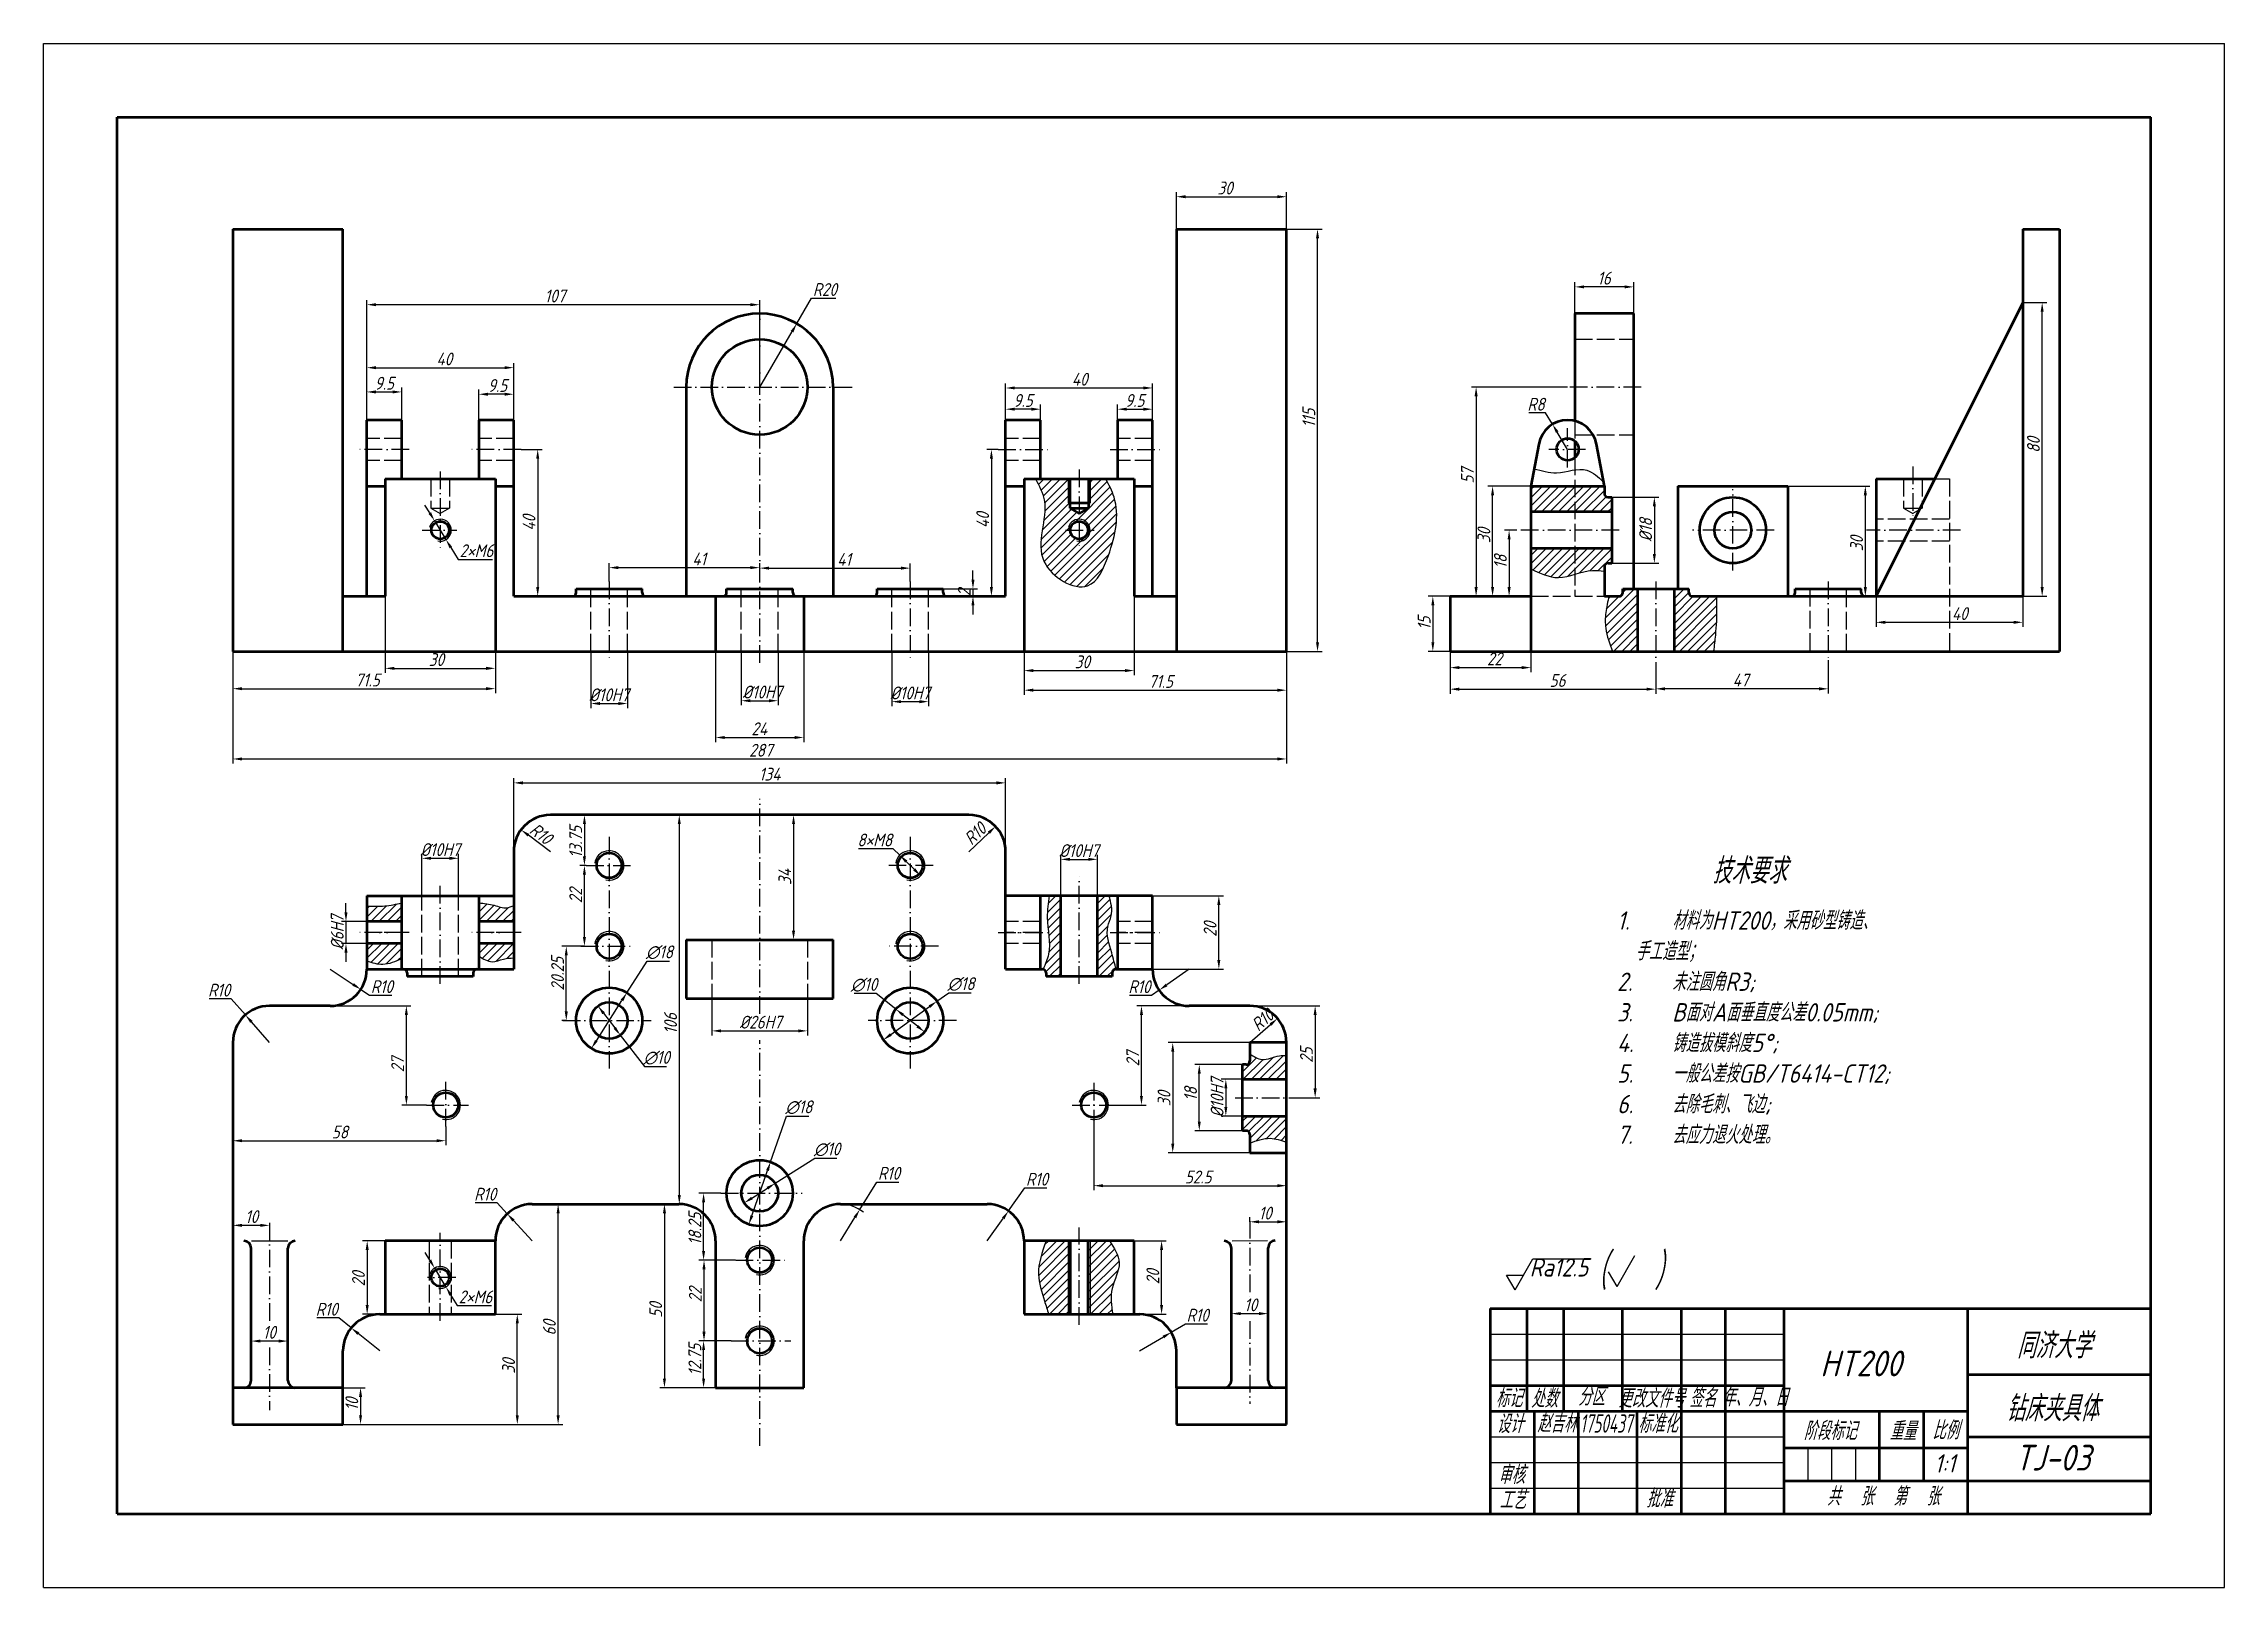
# Model space of a CAD drawing. Header units: millimetres. Extents: x 12 to 606, y 14 to 434.
import ezdxf

# ---------------------------------------------------------------- set-up
doc = ezdxf.new("R2010")
doc.units = ezdxf.units.MM
doc.linetypes.add('ACAD_ISO02W100', pattern=[15, 12, -3])
doc.linetypes.add('ACAD_ISO10W100', pattern=[18, 12, -3, 0, -3])
for name, color, linetype, lineweight in [('剖面线', 5, 'Continuous', 25), ('尺寸标注', 7, 'Continuous', 25), ('粗实线', 3, 'Continuous', 50), ('细实线', 7, 'Continuous', 25), ('细文本', 7, 'Continuous', 25), ('细点画线', 1, 'ACAD_ISO10W100', 25), ('细虚线', 2, 'ACAD_ISO02W100', 25)]:
    doc.layers.add(name, color=color, linetype=linetype, lineweight=lineweight)
doc.styles.add('长仿宋', font='gbeitc.shx', dxfattribs={"bigfont": 'gbcbig.shx'})
doc.dimstyles.new('ISO-25', dxfattribs={"dimtxt": 3.5, "dimasz": 2.5, "dimexe": 1.25, "dimexo": 0, "dimtad": 1, "dimdsep": 46, "dimtxsty": '长仿宋', "dimcen": 2.5, "dimadec": 0, "dimazin": 0, "dimtfac": 1, "dimtmove": 0, "dimatfit": 2, "dimfxl": 1, "dimarcsym": 0})
doc.dimstyles.new('ISO-25$3', dxfattribs={"dimtxt": 3.5, "dimasz": 2.5, "dimexe": 1.25, "dimexo": 0, "dimtad": 1, "dimtoh": 1, "dimdsep": 46, "dimtxsty": '长仿宋', "dimcen": 2.5, "dimadec": 0, "dimazin": 0, "dimtfac": 1, "dimtmove": 0, "dimatfit": 2, "dimfxl": 1, "dimarcsym": 0})
doc.dimstyles.new('ISO-25$4', dxfattribs={"dimtxt": 3.5, "dimasz": 2.5, "dimexe": 1.25, "dimexo": 0, "dimtad": 1, "dimtoh": 1, "dimdsep": 46, "dimtxsty": '长仿宋', "dimcen": 2.5, "dimadec": 0, "dimazin": 0, "dimtfac": 1, "dimtmove": 0, "dimatfit": 2, "dimfxl": 1, "dimarcsym": 0})
pattern_1 = [(45, (-109.1925, -107.1346), (-1.122532, 1.122532), [])]

msp = doc.modelspace()

# ---------------------------------------------------------------- texts
at = {"style": '长仿宋'}
msp.add_text('Ra12.5', height=5, dxfattribs=at).set_placement((416.588, 98.317))
at = {"style": '长仿宋', "width": 0.8}
msp.add_text('（   ）', height=10, dxfattribs=at).set_placement((431.727, 94.773))
at = {"layer": '尺寸标注', "style": '长仿宋'}
for s, width, heights, insert, char_height, attachment_point in [('技术要求', 20.71009, [0], (476.426, 208.837), 7, 5), ('\\pxi-1,l1,t0.4,3;1.^I材料为HT200，采用砂型铸造、手工造型；\\P2.^I未注圆角R3;\\P3.^IB面对A面垂直度公差0.05mm;\\P4.^I铸造拔模斜度5%%D;\\P5.^I一般公差按GB/T6414-CT12;\\P6.^I去除毛刺、飞边;\\P7.^I去应力退火处理。', 73.58678, [73.322], (440.404, 197.783), 5, 1)]:
    msp.add_mtext_dynamic_manual_height_columns(s, width=width, gutter_width=25, heights=heights, dxfattribs=dict(at, insert=insert, char_height=char_height, attachment_point=attachment_point))
at = {"layer": '细文本', "style": '长仿宋'}
for s, height, p in [('同济大学', 7, (549.28, 76.017)), ('HT200', 7, (495.744, 71.14)), ('标记', 5, (407.321, 62.704)), ('处数', 5, (416.951, 62.57)), ('分区', 5, (429.778, 63.144)), ('更改文件号', 5, (440.768, 62.615)), ('签名', 5, (460.082, 62.704)), ('年、月、日', 5, (468.957, 62.944)), ('钻床夹具体', 7, (546.285, 58.88)), ('设计', 5, (407.596, 55.656)), ('赵吉林', 5, (418.643, 55.863)), ('标准化', 5, (446.057, 55.725)), ('比例', 5, (526.237, 53.938)), ('阶段标记', 5, (491.205, 53.776)), ('重量', 5, (514.599, 53.74)), ('1:1', 5, (526.825, 44.91)), ('TJ-03', 7, (548.698, 45.465)), ('审核', 5, (408.001, 41.826)), ('工艺', 5, (408.323, 34.964)), ('批准', 5, (448.338, 35.384)), ('共  张  第  张', 5, (497.559, 35.937))]:
    msp.add_text(s, height=height, dxfattribs=at).set_placement(p)
at = {"layer": '细文本', "style": '长仿宋', "width": 0.7}
msp.add_text('1750437', height=5, dxfattribs=at).set_placement((430.357, 55.781))

# ---------------------------------------------------------------- blocks, each defined once
blk = doc.blocks.new('*D38')
at = {"layer": 'Defpoints', "color": 0, "transparency": 16777216}
for p in [(273.86, 232.78), (139.86, 214.03), (273.86, 214.03)]:
    blk.add_point(p, dxfattribs=at)
at = {"layer": '尺寸标注', "color": 0, "lineweight": -2, "transparency": 16777216}
for p, q in [((139.86, 214.03), (139.86, 234.03)), ((142.36, 232.78), (271.36, 232.78)), ((273.86, 214.03), (273.86, 234.03))]:
    blk.add_line(p, q, dxfattribs=at)
at = {"layer": '尺寸标注', "color": 0, "transparency": 16777216}
for points in [[(142.36, 233.19), (142.36, 232.36), (139.86, 232.78)], [(271.36, 233.19), (271.36, 232.36), (273.86, 232.78)]]:
    blk.add_solid(points, dxfattribs=at)
at = {"layer": '尺寸标注', "color": 0, "transparency": 16777216, "insert": (209.59, 235.15), "char_height": 3.5, "attachment_point": 5, "style": '长仿宋'}
blk.add_mtext('134', dxfattribs=at)
blk = doc.blocks.new('*D39')
at = {"layer": 'Defpoints', "color": 0, "transparency": 16777216}
for p in [(63.36, 268.6), (350.36, 268.6), (350.36, 239.29)]:
    blk.add_point(p, dxfattribs=at)
at = {"layer": '尺寸标注', "color": 0, "lineweight": -2, "transparency": 16777216}
for p, q in [((63.36, 268.6), (63.36, 238.04)), ((350.36, 268.6), (350.36, 238.04)), ((65.86, 239.29), (347.86, 239.29))]:
    blk.add_line(p, q, dxfattribs=at)
at = {"layer": '尺寸标注', "color": 0, "transparency": 16777216}
for points in [[(65.86, 239.7), (65.86, 238.87), (63.36, 239.29)], [(347.86, 239.7), (347.86, 238.87), (350.36, 239.29)]]:
    blk.add_solid(points, dxfattribs=at)
at = {"layer": '尺寸标注', "color": 0, "transparency": 16777216, "insert": (207.18, 241.66), "char_height": 3.5, "attachment_point": 5, "style": '长仿宋'}
blk.add_mtext('287', dxfattribs=at)
blk = doc.blocks.new('*D40')
at = {"layer": 'Defpoints', "color": 0, "transparency": 16777216}
for p in [(350.36, 383.6), (358.81, 383.6), (350.36, 268.6)]:
    blk.add_point(p, dxfattribs=at)
at = {"layer": '尺寸标注', "color": 0, "lineweight": -2, "transparency": 16777216}
for p, q in [((350.36, 383.6), (360.06, 383.6)), ((358.81, 271.1), (358.81, 381.1)), ((350.36, 268.6), (360.06, 268.6))]:
    blk.add_line(p, q, dxfattribs=at)
at = {"layer": '尺寸标注', "color": 0, "transparency": 16777216}
for points in [[(358.39, 381.1), (359.23, 381.1), (358.81, 383.6)], [(358.39, 271.1), (359.23, 271.1), (358.81, 268.6)]]:
    blk.add_solid(points, dxfattribs=at)
at = {"layer": '尺寸标注', "color": 0, "transparency": 16777216, "insert": (356.44, 332.15), "char_height": 3.5, "attachment_point": 5, "rotation": 90, "style": '长仿宋'}
blk.add_mtext('115', dxfattribs=at)
blk = doc.blocks.new('*D41')
at = {"layer": 'Defpoints', "color": 0, "transparency": 16777216}
for p in [(394.93, 283.6), (390.22, 268.6), (394.93, 268.6)]:
    blk.add_point(p, dxfattribs=at)
at = {"layer": '尺寸标注', "color": 0, "lineweight": -2, "transparency": 16777216}
for p, q in [((394.93, 283.6), (388.97, 283.6)), ((390.22, 281.1), (390.22, 271.1)), ((394.93, 268.6), (388.97, 268.6))]:
    blk.add_line(p, q, dxfattribs=at)
at = {"layer": '尺寸标注', "color": 0, "transparency": 16777216}
for points in [[(389.81, 281.1), (390.64, 281.1), (390.22, 283.6)], [(389.81, 271.1), (390.64, 271.1), (390.22, 268.6)]]:
    blk.add_solid(points, dxfattribs=at)
at = {"layer": '尺寸标注', "color": 0, "transparency": 16777216, "insert": (387.85, 276.28), "char_height": 3.5, "attachment_point": 5, "rotation": 90, "style": '长仿宋'}
blk.add_mtext('15', dxfattribs=at)
blk = doc.blocks.new('*D42')
at = {"layer": 'Defpoints', "color": 0, "transparency": 16777216}
for p in [(413.13, 301.6), (409.61, 283.6), (410.99, 283.6)]:
    blk.add_point(p, dxfattribs=at)
at = {"layer": '尺寸标注', "color": 0, "lineweight": -2, "transparency": 16777216}
for p, q in [((413.13, 301.6), (409.74, 301.6)), ((410.99, 299.1), (410.99, 286.1)), ((409.61, 283.6), (412.24, 283.6))]:
    blk.add_line(p, q, dxfattribs=at)
at = {"layer": '尺寸标注', "color": 0, "transparency": 16777216}
for points in [[(410.58, 299.1), (411.41, 299.1), (410.99, 301.6)], [(410.58, 286.1), (411.41, 286.1), (410.99, 283.6)]]:
    blk.add_solid(points, dxfattribs=at)
at = {"layer": '尺寸标注', "color": 0, "transparency": 16777216, "insert": (408.62, 293.02), "char_height": 3.5, "attachment_point": 5, "rotation": 90, "style": '长仿宋'}
blk.add_mtext('18', dxfattribs=at)
blk = doc.blocks.new('*D44')
at = {"layer": 'Defpoints', "color": 0, "transparency": 16777216}
for p in [(426.93, 340.6), (402.01, 283.6), (402.01, 283.6)]:
    blk.add_point(p, dxfattribs=at)
at = {"layer": '尺寸标注', "color": 0, "lineweight": -2, "transparency": 16777216}
for p, q in [((426.93, 340.6), (400.76, 340.6)), ((402.01, 338.1), (402.01, 286.1)), ((402.01, 283.6), (400.76, 283.6))]:
    blk.add_line(p, q, dxfattribs=at)
at = {"layer": '尺寸标注', "color": 0, "transparency": 16777216}
for points in [[(401.59, 338.1), (402.42, 338.1), (402.01, 340.6)], [(401.59, 286.1), (402.42, 286.1), (402.01, 283.6)]]:
    blk.add_solid(points, dxfattribs=at)
at = {"layer": '尺寸标注', "color": 0, "transparency": 16777216, "insert": (399.63, 316.42), "char_height": 3.5, "attachment_point": 5, "rotation": 90, "style": '长仿宋'}
blk.add_mtext('57', dxfattribs=at)
blk = doc.blocks.new('*D46')
at = {"layer": 'Defpoints', "color": 0, "transparency": 16777216}
for p in [(216.96, 357.86), (206.86, 340.6)]:
    blk.add_point(p, dxfattribs=at)
at = {"layer": '尺寸标注', "color": 0, "lineweight": -2, "transparency": 16777216}
for p, q in [((216.96, 357.86), (221.01, 364.78)), ((221.01, 364.78), (227.61, 364.78)), ((206.86, 340.6), (215.7, 355.7))]:
    blk.add_line(p, q, dxfattribs=at)
at = {"layer": '尺寸标注', "color": 0, "transparency": 16777216}
blk.add_solid([(215.34, 355.91), (216.06, 355.49), (216.96, 357.86)], dxfattribs=at)
at = {"layer": '尺寸标注', "color": 0, "transparency": 16777216, "insert": (224.62, 367.16), "char_height": 3.5, "attachment_point": 5, "style": '长仿宋'}
blk.add_mtext('R20', dxfattribs=at)
blk = doc.blocks.new('*D48')
at = {"layer": 'Defpoints', "color": 0, "transparency": 16777216}
for p in [(394.93, 268.6), (450.93, 265.29), (450.93, 258.3)]:
    blk.add_point(p, dxfattribs=at)
at = {"layer": '尺寸标注', "color": 0, "lineweight": -2, "transparency": 16777216}
for p, q in [((394.93, 268.6), (394.93, 257.05)), ((450.93, 265.29), (450.93, 257.05)), ((397.43, 258.3), (448.43, 258.3))]:
    blk.add_line(p, q, dxfattribs=at)
at = {"layer": '尺寸标注', "color": 0, "transparency": 16777216}
for points in [[(397.43, 258.72), (397.43, 257.88), (394.93, 258.3)], [(448.43, 258.72), (448.43, 257.88), (450.93, 258.3)]]:
    blk.add_solid(points, dxfattribs=at)
at = {"layer": '尺寸标注', "color": 0, "transparency": 16777216, "insert": (424.18, 260.67), "char_height": 3.5, "attachment_point": 5, "style": '长仿宋'}
blk.add_mtext('56', dxfattribs=at)
blk = doc.blocks.new('*D49')
at = {"layer": 'Defpoints', "color": 0, "transparency": 16777216}
for p in [(450.93, 265.29), (497.93, 266.22), (450.93, 258.39)]:
    blk.add_point(p, dxfattribs=at)
at = {"layer": '尺寸标注', "color": 0, "lineweight": -2, "transparency": 16777216}
for p, q in [((450.93, 265.29), (450.93, 257.14)), ((497.93, 266.22), (497.93, 257.14)), ((495.43, 258.39), (453.43, 258.39))]:
    blk.add_line(p, q, dxfattribs=at)
at = {"layer": '尺寸标注', "color": 0, "transparency": 16777216}
for points in [[(453.43, 258.81), (453.43, 257.98), (450.93, 258.39)], [(495.43, 258.81), (495.43, 257.98), (497.93, 258.39)]]:
    blk.add_solid(points, dxfattribs=at)
at = {"layer": '尺寸标注', "color": 0, "transparency": 16777216, "insert": (474.05, 260.77), "char_height": 3.5, "attachment_point": 5, "style": '长仿宋'}
blk.add_mtext('47', dxfattribs=at)
blk = doc.blocks.new('*D50')
at = {"layer": 'Defpoints', "color": 0, "transparency": 16777216}
for p in [(159.13, 224.03), (159.13, 210.28), (159.62, 210.28)]:
    blk.add_point(p, dxfattribs=at)
at = {"layer": '尺寸标注', "color": 0, "lineweight": -2, "transparency": 16777216}
for p, q in [((159.13, 224.03), (157.88, 224.03)), ((159.13, 221.53), (159.13, 212.78)), ((159.62, 210.28), (157.88, 210.28))]:
    blk.add_line(p, q, dxfattribs=at)
at = {"layer": '尺寸标注', "color": 0, "transparency": 16777216}
for points in [[(158.71, 221.53), (159.54, 221.53), (159.13, 224.03)], [(158.71, 212.78), (159.54, 212.78), (159.13, 210.28)]]:
    blk.add_solid(points, dxfattribs=at)
at = {"layer": '尺寸标注', "color": 0, "transparency": 16777216, "insert": (156.75, 216.68), "char_height": 3.5, "attachment_point": 5, "rotation": 90, "style": '长仿宋'}
blk.add_mtext('13.75', dxfattribs=at)
blk = doc.blocks.new('*D51')
at = {"layer": 'Defpoints', "color": 0, "transparency": 16777216}
for p in [(159.13, 210.28), (159.62, 210.28), (159.13, 188.28)]:
    blk.add_point(p, dxfattribs=at)
at = {"layer": '尺寸标注', "color": 0, "lineweight": -2, "transparency": 16777216}
for p, q in [((159.62, 210.28), (157.88, 210.28)), ((159.13, 190.78), (159.13, 207.78)), ((159.13, 188.28), (157.88, 188.28))]:
    blk.add_line(p, q, dxfattribs=at)
at = {"layer": '尺寸标注', "color": 0, "transparency": 16777216}
for points in [[(158.71, 207.78), (159.54, 207.78), (159.13, 210.28)], [(158.71, 190.78), (159.54, 190.78), (159.13, 188.28)]]:
    blk.add_solid(points, dxfattribs=at)
at = {"layer": '尺寸标注', "color": 0, "transparency": 16777216, "insert": (156.75, 202.03), "char_height": 3.5, "attachment_point": 5, "rotation": 90, "style": '长仿宋'}
blk.add_mtext('22', dxfattribs=at)
blk = doc.blocks.new('*D52')
at = {"layer": 'Defpoints', "color": 0, "transparency": 16777216}
for p in [(154.18, 188.28), (158.14, 188.28), (154.18, 168.03)]:
    blk.add_point(p, dxfattribs=at)
at = {"layer": '尺寸标注', "color": 0, "lineweight": -2, "transparency": 16777216}
for p, q in [((158.14, 188.28), (152.93, 188.28)), ((154.18, 170.53), (154.18, 185.78)), ((154.18, 168.03), (152.93, 168.03))]:
    blk.add_line(p, q, dxfattribs=at)
at = {"layer": '尺寸标注', "color": 0, "transparency": 16777216}
for points in [[(153.77, 185.78), (154.6, 185.78), (154.18, 188.28)], [(153.77, 170.53), (154.6, 170.53), (154.18, 168.03)]]:
    blk.add_solid(points, dxfattribs=at)
at = {"layer": '尺寸标注', "color": 0, "transparency": 16777216, "insert": (151.81, 180.78), "char_height": 3.5, "attachment_point": 5, "rotation": 90, "style": '长仿宋'}
blk.add_mtext('20.25', dxfattribs=at)
blk = doc.blocks.new('*D53')
at = {"layer": 'Defpoints', "color": 0, "transparency": 16777216}
for p in [(68.36, 80.73), (68.36, 80.73), (78.36, 80.73)]:
    blk.add_point(p, dxfattribs=at)
at = {"layer": '尺寸标注', "color": 0, "lineweight": -2, "transparency": 16777216}
for p, q in [((68.36, 80.73), (68.36, 81.98)), ((75.86, 80.73), (70.86, 80.73)), ((78.36, 80.73), (78.36, 81.98))]:
    blk.add_line(p, q, dxfattribs=at)
at = {"layer": '尺寸标注', "color": 0, "transparency": 16777216}
for points in [[(70.86, 81.15), (70.86, 80.32), (68.36, 80.73)], [(75.86, 81.15), (75.86, 80.32), (78.36, 80.73)]]:
    blk.add_solid(points, dxfattribs=at)
at = {"layer": '尺寸标注', "color": 0, "transparency": 16777216, "insert": (73.28, 83.11), "char_height": 3.5, "attachment_point": 5, "style": '长仿宋'}
blk.add_mtext('10', dxfattribs=at)
blk = doc.blocks.new('*D54')
at = {"layer": 'Defpoints', "color": 0, "transparency": 16777216}
for p in [(63.36, 112.25), (63.36, 112.25), (73.36, 112.56)]:
    blk.add_point(p, dxfattribs=at)
at = {"layer": '尺寸标注', "color": 0, "lineweight": -2, "transparency": 16777216}
for p, q in [((63.36, 112.25), (63.36, 113.5)), ((70.86, 112.25), (65.86, 112.25)), ((73.36, 112.56), (73.36, 111))]:
    blk.add_line(p, q, dxfattribs=at)
at = {"layer": '尺寸标注', "color": 0, "transparency": 16777216}
for points in [[(65.86, 112.67), (65.86, 111.83), (63.36, 112.25)], [(70.86, 112.67), (70.86, 111.83), (73.36, 112.25)]]:
    blk.add_solid(points, dxfattribs=at)
at = {"layer": '尺寸标注', "color": 0, "transparency": 16777216, "insert": (68.47, 114.63), "char_height": 3.5, "attachment_point": 5, "style": '长仿宋'}
blk.add_mtext('10', dxfattribs=at)
blk = doc.blocks.new('*D55')
at = {"layer": 'Defpoints', "color": 0, "transparency": 16777216}
for p in [(350.36, 392.43), (320.36, 383.6), (350.36, 383.6)]:
    blk.add_point(p, dxfattribs=at)
at = {"layer": '尺寸标注', "color": 0, "lineweight": -2, "transparency": 16777216}
for p, q in [((320.36, 383.6), (320.36, 393.68)), ((322.86, 392.43), (347.86, 392.43)), ((350.36, 383.6), (350.36, 393.68))]:
    blk.add_line(p, q, dxfattribs=at)
at = {"layer": '尺寸标注', "color": 0, "transparency": 16777216}
for points in [[(322.86, 392.85), (322.86, 392.02), (320.36, 392.43)], [(347.86, 392.85), (347.86, 392.02), (350.36, 392.43)]]:
    blk.add_solid(points, dxfattribs=at)
at = {"layer": '尺寸标注', "color": 0, "transparency": 16777216, "insert": (333.61, 394.81), "char_height": 3.5, "attachment_point": 5, "style": '长仿宋'}
blk.add_mtext('30', dxfattribs=at)
blk = doc.blocks.new('*D57')
at = {"layer": 'Defpoints', "color": 0, "transparency": 16777216}
for p in [(340.36, 113.22), (350.36, 113.22), (350.36, 112.93)]:
    blk.add_point(p, dxfattribs=at)
at = {"layer": '尺寸标注', "color": 0, "lineweight": -2, "transparency": 16777216}
for p, q in [((340.36, 113.22), (340.36, 114.47)), ((342.86, 113.22), (347.86, 113.22)), ((350.36, 112.93), (350.36, 114.47))]:
    blk.add_line(p, q, dxfattribs=at)
at = {"layer": '尺寸标注', "color": 0, "transparency": 16777216}
for points in [[(342.86, 113.64), (342.86, 112.8), (340.36, 113.22)], [(347.86, 113.64), (347.86, 112.8), (350.36, 113.22)]]:
    blk.add_solid(points, dxfattribs=at)
at = {"layer": '尺寸标注', "color": 0, "transparency": 16777216, "insert": (344.54, 115.59), "char_height": 3.5, "attachment_point": 5, "style": '长仿宋'}
blk.add_mtext('10', dxfattribs=at)
blk = doc.blocks.new('*D58')
at = {"layer": 'Defpoints', "color": 0, "transparency": 16777216}
for p in [(335.36, 88.21), (345.36, 88.21), (345.36, 88.21)]:
    blk.add_point(p, dxfattribs=at)
at = {"layer": '尺寸标注', "color": 0, "lineweight": -2, "transparency": 16777216}
for p, q in [((335.36, 88.21), (335.36, 89.46)), ((345.36, 88.21), (345.36, 89.46)), ((337.86, 88.21), (342.86, 88.21))]:
    blk.add_line(p, q, dxfattribs=at)
at = {"layer": '尺寸标注', "color": 0, "transparency": 16777216}
for points in [[(337.86, 88.63), (337.86, 87.8), (335.36, 88.21)], [(342.86, 88.63), (342.86, 87.8), (345.36, 88.21)]]:
    blk.add_solid(points, dxfattribs=at)
at = {"layer": '尺寸标注', "color": 0, "transparency": 16777216, "insert": (340.59, 90.59), "char_height": 3.5, "attachment_point": 5, "style": '长仿宋'}
blk.add_mtext('10', dxfattribs=at)
blk = doc.blocks.new('*D59')
at = {"layer": 'Defpoints', "color": 0, "transparency": 16777216}
for p in [(104.86, 283.6), (134.86, 268.6), (134.86, 263.97)]:
    blk.add_point(p, dxfattribs=at)
at = {"layer": '尺寸标注', "color": 0, "lineweight": -2, "transparency": 16777216}
for p, q in [((104.86, 283.6), (104.86, 262.72)), ((134.86, 268.6), (134.86, 262.72)), ((107.36, 263.97), (132.36, 263.97))]:
    blk.add_line(p, q, dxfattribs=at)
at = {"layer": '尺寸标注', "color": 0, "transparency": 16777216}
for points in [[(107.36, 264.39), (107.36, 263.55), (104.86, 263.97)], [(132.36, 264.39), (132.36, 263.55), (134.86, 263.97)]]:
    blk.add_solid(points, dxfattribs=at)
at = {"layer": '尺寸标注', "color": 0, "transparency": 16777216, "insert": (118.79, 266.35), "char_height": 3.5, "attachment_point": 5, "style": '长仿宋'}
blk.add_mtext('30', dxfattribs=at)
blk = doc.blocks.new('*D60')
at = {"layer": 'Defpoints', "color": 0, "transparency": 16777216}
for p in [(63.36, 268.6), (134.86, 268.6), (134.86, 258.43)]:
    blk.add_point(p, dxfattribs=at)
at = {"layer": '尺寸标注', "color": 0, "lineweight": -2, "transparency": 16777216}
for p, q in [((63.36, 268.6), (63.36, 257.18)), ((134.86, 268.6), (134.86, 257.18)), ((65.86, 258.43), (132.36, 258.43))]:
    blk.add_line(p, q, dxfattribs=at)
at = {"layer": '尺寸标注', "color": 0, "transparency": 16777216}
for points in [[(65.86, 258.85), (65.86, 258.02), (63.36, 258.43)], [(132.36, 258.85), (132.36, 258.02), (134.86, 258.43)]]:
    blk.add_solid(points, dxfattribs=at)
at = {"layer": '尺寸标注', "color": 0, "transparency": 16777216, "insert": (100.05, 260.81), "char_height": 3.5, "attachment_point": 5, "style": '长仿宋'}
blk.add_mtext('71.5', dxfattribs=at)
blk = doc.blocks.new('*D61')
at = {"layer": 'Defpoints', "color": 0, "transparency": 16777216}
for p in [(308.86, 283.6), (278.86, 277.43), (308.86, 263.36)]:
    blk.add_point(p, dxfattribs=at)
at = {"layer": '尺寸标注', "color": 0, "lineweight": -2, "transparency": 16777216}
for p, q in [((308.86, 283.6), (308.86, 262.11)), ((278.86, 277.43), (278.86, 262.11)), ((281.36, 263.36), (306.36, 263.36))]:
    blk.add_line(p, q, dxfattribs=at)
at = {"layer": '尺寸标注', "color": 0, "transparency": 16777216}
for points in [[(281.36, 263.78), (281.36, 262.95), (278.86, 263.36)], [(306.36, 263.78), (306.36, 262.95), (308.86, 263.36)]]:
    blk.add_solid(points, dxfattribs=at)
at = {"layer": '尺寸标注', "color": 0, "transparency": 16777216, "insert": (294.74, 265.74), "char_height": 3.5, "attachment_point": 5, "style": '长仿宋'}
blk.add_mtext('30', dxfattribs=at)
blk = doc.blocks.new('*D62')
at = {"layer": 'Defpoints', "color": 0, "transparency": 16777216}
for p in [(278.86, 268.6), (350.36, 268.6), (350.36, 258.02)]:
    blk.add_point(p, dxfattribs=at)
at = {"layer": '尺寸标注', "color": 0, "lineweight": -2, "transparency": 16777216}
for p, q in [((278.86, 268.6), (278.86, 256.77)), ((350.36, 268.6), (350.36, 256.77)), ((281.36, 258.02), (347.86, 258.02))]:
    blk.add_line(p, q, dxfattribs=at)
at = {"layer": '尺寸标注', "color": 0, "transparency": 16777216}
for points in [[(281.36, 258.44), (281.36, 257.61), (278.86, 258.02)], [(347.86, 258.44), (347.86, 257.61), (350.36, 258.02)]]:
    blk.add_solid(points, dxfattribs=at)
at = {"layer": '尺寸标注', "color": 0, "transparency": 16777216, "insert": (316.1, 260.4), "char_height": 3.5, "attachment_point": 5, "style": '长仿宋'}
blk.add_mtext('71.5', dxfattribs=at)
blk = doc.blocks.new('*D63')
at = {"layer": 'Defpoints', "color": 0, "transparency": 16777216}
for p in [(206.86, 291.4), (206.86, 291.4), (165.86, 287.6)]:
    blk.add_point(p, dxfattribs=at)
at = {"layer": '尺寸标注', "color": 0, "lineweight": -2, "transparency": 16777216}
for p, q in [((165.86, 287.6), (165.86, 292.65)), ((168.36, 291.4), (204.36, 291.4)), ((206.86, 291.4), (206.86, 292.65))]:
    blk.add_line(p, q, dxfattribs=at)
at = {"layer": '尺寸标注', "color": 0, "transparency": 16777216}
for points in [[(168.36, 291.82), (168.36, 290.99), (165.86, 291.4)], [(204.36, 291.82), (204.36, 290.99), (206.86, 291.4)]]:
    blk.add_solid(points, dxfattribs=at)
at = {"layer": '尺寸标注', "color": 0, "transparency": 16777216, "insert": (190.36, 293.78), "char_height": 3.5, "attachment_point": 5, "style": '长仿宋'}
blk.add_mtext('41', dxfattribs=at)
blk = doc.blocks.new('*D64')
at = {"layer": 'Defpoints', "color": 0, "transparency": 16777216}
for p in [(206.86, 291.27), (247.86, 291.27), (247.86, 287.6)]:
    blk.add_point(p, dxfattribs=at)
at = {"layer": '尺寸标注', "color": 0, "lineweight": -2, "transparency": 16777216}
for p, q in [((206.86, 291.27), (206.86, 292.52)), ((209.36, 291.27), (245.36, 291.27)), ((247.86, 287.6), (247.86, 292.52))]:
    blk.add_line(p, q, dxfattribs=at)
at = {"layer": '尺寸标注', "color": 0, "transparency": 16777216}
for points in [[(209.36, 291.68), (209.36, 290.85), (206.86, 291.27)], [(245.36, 291.68), (245.36, 290.85), (247.86, 291.27)]]:
    blk.add_solid(points, dxfattribs=at)
at = {"layer": '尺寸标注', "color": 0, "transparency": 16777216, "insert": (229.83, 293.64), "char_height": 3.5, "attachment_point": 5, "style": '长仿宋'}
blk.add_mtext('41', dxfattribs=at)
blk = doc.blocks.new('*D65')
at = {"layer": 'Defpoints', "color": 0, "transparency": 16777216}
for p in [(180.92, 118.03), (180.92, 68.03), (194.86, 68.03)]:
    blk.add_point(p, dxfattribs=at)
at = {"layer": '尺寸标注', "color": 0, "lineweight": -2, "transparency": 16777216}
for p, q in [((180.92, 118.03), (179.67, 118.03)), ((180.92, 115.53), (180.92, 70.53)), ((194.86, 68.03), (179.67, 68.03))]:
    blk.add_line(p, q, dxfattribs=at)
at = {"layer": '尺寸标注', "color": 0, "transparency": 16777216}
for points in [[(180.51, 115.53), (181.34, 115.53), (180.92, 118.03)], [(180.51, 70.53), (181.34, 70.53), (180.92, 68.03)]]:
    blk.add_solid(points, dxfattribs=at)
at = {"layer": '尺寸标注', "color": 0, "transparency": 16777216, "insert": (178.55, 89.18), "char_height": 3.5, "attachment_point": 5, "rotation": 90, "style": '长仿宋'}
blk.add_mtext('50', dxfattribs=at)
blk = doc.blocks.new('*D66')
at = {"layer": 'Defpoints', "color": 0, "transparency": 16777216}
for p in [(191.58, 80.78), (199.12, 80.78), (194.86, 68.03)]:
    blk.add_point(p, dxfattribs=at)
at = {"layer": '尺寸标注', "color": 0, "lineweight": -2, "transparency": 16777216}
for p, q in [((199.12, 80.78), (190.33, 80.78)), ((191.58, 70.53), (191.58, 78.28)), ((194.86, 68.03), (190.33, 68.03))]:
    blk.add_line(p, q, dxfattribs=at)
at = {"layer": '尺寸标注', "color": 0, "transparency": 16777216}
for points in [[(191.17, 78.28), (192, 78.28), (191.58, 80.78)], [(191.17, 70.53), (192, 70.53), (191.58, 68.03)]]:
    blk.add_solid(points, dxfattribs=at)
at = {"layer": '尺寸标注', "color": 0, "transparency": 16777216, "insert": (189.21, 75.67), "char_height": 3.5, "attachment_point": 5, "rotation": 90, "style": '长仿宋'}
blk.add_mtext('12.75', dxfattribs=at)
blk = doc.blocks.new('*D67')
at = {"layer": 'Defpoints', "color": 0, "transparency": 16777216}
for p in [(191.7, 102.78), (200.32, 102.78), (199.12, 80.78)]:
    blk.add_point(p, dxfattribs=at)
at = {"layer": '尺寸标注', "color": 0, "lineweight": -2, "transparency": 16777216}
for p, q in [((200.32, 102.78), (190.45, 102.78)), ((191.7, 83.28), (191.7, 100.28)), ((199.12, 80.78), (190.45, 80.78))]:
    blk.add_line(p, q, dxfattribs=at)
at = {"layer": '尺寸标注', "color": 0, "transparency": 16777216}
for points in [[(191.28, 100.28), (192.12, 100.28), (191.7, 102.78)], [(191.28, 83.28), (192.12, 83.28), (191.7, 80.78)]]:
    blk.add_solid(points, dxfattribs=at)
at = {"layer": '尺寸标注', "color": 0, "transparency": 16777216, "insert": (189.32, 93.33), "char_height": 3.5, "attachment_point": 5, "rotation": 90, "style": '长仿宋'}
blk.add_mtext('22', dxfattribs=at)
blk = doc.blocks.new('*D68')
at = {"layer": 'Defpoints', "color": 0, "transparency": 16777216}
for p in [(191.58, 121.03), (196.28, 121.03), (200.32, 102.78)]:
    blk.add_point(p, dxfattribs=at)
at = {"layer": '尺寸标注', "color": 0, "lineweight": -2, "transparency": 16777216}
for p, q in [((196.28, 121.03), (190.33, 121.03)), ((191.58, 105.28), (191.58, 118.53)), ((200.32, 102.78), (190.33, 102.78))]:
    blk.add_line(p, q, dxfattribs=at)
at = {"layer": '尺寸标注', "color": 0, "transparency": 16777216}
for points in [[(191.17, 118.53), (192, 118.53), (191.58, 121.03)], [(191.17, 105.28), (192, 105.28), (191.58, 102.78)]]:
    blk.add_solid(points, dxfattribs=at)
at = {"layer": '尺寸标注', "color": 0, "transparency": 16777216, "insert": (189.21, 111.3), "char_height": 3.5, "attachment_point": 5, "rotation": 90, "style": '长仿宋'}
blk.add_mtext('18.25', dxfattribs=at)
blk = doc.blocks.new('*D70')
at = {"layer": 'Defpoints', "color": 0, "transparency": 16777216}
for p in [(340.36, 172.03), (353.31, 147.03), (358.16, 147.03)]:
    blk.add_point(p, dxfattribs=at)
at = {"layer": '尺寸标注', "color": 0, "lineweight": -2, "transparency": 16777216}
for p, q in [((340.36, 172.03), (359.41, 172.03)), ((358.16, 169.53), (358.16, 149.53)), ((353.31, 147.03), (359.41, 147.03))]:
    blk.add_line(p, q, dxfattribs=at)
at = {"layer": '尺寸标注', "color": 0, "transparency": 16777216}
for points in [[(357.74, 169.53), (358.58, 169.53), (358.16, 172.03)], [(357.74, 149.53), (358.58, 149.53), (358.16, 147.03)]]:
    blk.add_solid(points, dxfattribs=at)
at = {"layer": '尺寸标注', "color": 0, "transparency": 16777216, "insert": (355.78, 158.61), "char_height": 3.5, "attachment_point": 5, "rotation": 90, "style": '长仿宋'}
blk.add_mtext('25', dxfattribs=at)
blk = doc.blocks.new('*D74')
at = {"layer": 'Defpoints', "color": 0, "transparency": 16777216}
for p in [(99.86, 363.02), (206.86, 342.92), (99.86, 331.6)]:
    blk.add_point(p, dxfattribs=at)
at = {"layer": '尺寸标注', "color": 0, "lineweight": -2, "transparency": 16777216}
for p, q in [((99.86, 331.6), (99.86, 364.27)), ((204.36, 363.02), (102.36, 363.02)), ((206.86, 342.92), (206.86, 364.27))]:
    blk.add_line(p, q, dxfattribs=at)
at = {"layer": '尺寸标注', "color": 0, "transparency": 16777216}
for points in [[(102.36, 363.44), (102.36, 362.61), (99.86, 363.02)], [(204.36, 363.44), (204.36, 362.61), (206.86, 363.02)]]:
    blk.add_solid(points, dxfattribs=at)
at = {"layer": '尺寸标注', "color": 0, "transparency": 16777216, "insert": (151.1, 365.4), "char_height": 3.5, "attachment_point": 5, "style": '长仿宋'}
blk.add_mtext('107', dxfattribs=at)
blk = doc.blocks.new('*D75')
at = {"layer": 'Defpoints', "color": 0, "transparency": 16777216}
for p in [(109.36, 339.26), (99.86, 331.6), (109.36, 331.6)]:
    blk.add_point(p, dxfattribs=at)
at = {"layer": '尺寸标注', "color": 0, "lineweight": -2, "transparency": 16777216}
for p, q in [((99.86, 331.6), (99.86, 340.51)), ((102.36, 339.26), (106.86, 339.26)), ((109.36, 331.6), (109.36, 340.51))]:
    blk.add_line(p, q, dxfattribs=at)
at = {"layer": '尺寸标注', "color": 0, "transparency": 16777216}
for points in [[(102.36, 339.68), (102.36, 338.84), (99.86, 339.26)], [(106.86, 339.68), (106.86, 338.84), (109.36, 339.26)]]:
    blk.add_solid(points, dxfattribs=at)
at = {"layer": '尺寸标注', "color": 0, "transparency": 16777216, "insert": (104.61, 341.63), "char_height": 3.5, "attachment_point": 5, "style": '长仿宋'}
blk.add_mtext('9.5', dxfattribs=at)
blk = doc.blocks.new('*D76')
at = {"layer": 'Defpoints', "color": 0, "transparency": 16777216}
for p in [(130.36, 338.64), (130.36, 331.6), (139.86, 331.6)]:
    blk.add_point(p, dxfattribs=at)
at = {"layer": '尺寸标注', "color": 0, "lineweight": -2, "transparency": 16777216}
for p, q in [((130.36, 331.6), (130.36, 339.89)), ((137.36, 338.64), (132.86, 338.64)), ((139.86, 331.6), (139.86, 339.89))]:
    blk.add_line(p, q, dxfattribs=at)
at = {"layer": '尺寸标注', "color": 0, "transparency": 16777216}
for points in [[(132.86, 339.05), (132.86, 338.22), (130.36, 338.64)], [(137.36, 339.05), (137.36, 338.22), (139.86, 338.64)]]:
    blk.add_solid(points, dxfattribs=at)
at = {"layer": '尺寸标注', "color": 0, "transparency": 16777216, "insert": (135.44, 341.01), "char_height": 3.5, "attachment_point": 5, "style": '长仿宋'}
blk.add_mtext('9.5', dxfattribs=at)
blk = doc.blocks.new('*D77')
at = {"layer": 'Defpoints', "color": 0, "transparency": 16777216}
for p in [(139.86, 345.87), (99.86, 331.6), (139.86, 331.6)]:
    blk.add_point(p, dxfattribs=at)
at = {"layer": '尺寸标注', "color": 0, "lineweight": -2, "transparency": 16777216}
for p, q in [((99.86, 331.6), (99.86, 347.12)), ((102.36, 345.87), (137.36, 345.87)), ((139.86, 331.6), (139.86, 347.12))]:
    blk.add_line(p, q, dxfattribs=at)
at = {"layer": '尺寸标注', "color": 0, "transparency": 16777216}
for points in [[(102.36, 346.29), (102.36, 345.45), (99.86, 345.87)], [(137.36, 346.29), (137.36, 345.45), (139.86, 345.87)]]:
    blk.add_solid(points, dxfattribs=at)
at = {"layer": '尺寸标注', "color": 0, "transparency": 16777216, "insert": (120.96, 348.24), "char_height": 3.5, "attachment_point": 5, "style": '长仿宋'}
blk.add_mtext('40', dxfattribs=at)
blk = doc.blocks.new('*D79')
at = {"layer": 'Defpoints', "color": 0, "transparency": 16777216}
for p in [(422.81, 330.45), (426.93, 323.6)]:
    blk.add_point(p, dxfattribs=at)
at = {"layer": '尺寸标注', "color": 0, "lineweight": -2, "transparency": 16777216}
for p, q in [((420.95, 333.54), (416.32, 333.54)), ((422.81, 330.45), (420.95, 333.54)), ((426.93, 323.6), (424.1, 328.31))]:
    blk.add_line(p, q, dxfattribs=at)
at = {"layer": '尺寸标注', "color": 0, "transparency": 16777216}
blk.add_solid([(424.45, 328.53), (423.74, 328.1), (422.81, 330.45)], dxfattribs=at)
at = {"layer": '尺寸标注', "color": 0, "transparency": 16777216, "insert": (418.32, 335.91), "char_height": 3.5, "attachment_point": 5, "style": '长仿宋'}
blk.add_mtext('R8', dxfattribs=at)
blk = doc.blocks.new('*D80')
at = {"layer": 'Defpoints', "color": 0, "transparency": 16777216}
for p in [(428.93, 367.87), (428.93, 360.6), (444.93, 360.6)]:
    blk.add_point(p, dxfattribs=at)
at = {"layer": '尺寸标注', "color": 0, "lineweight": -2, "transparency": 16777216}
for p, q in [((428.93, 360.6), (428.93, 369.12)), ((444.93, 360.6), (444.93, 369.12)), ((442.43, 367.87), (431.43, 367.87))]:
    blk.add_line(p, q, dxfattribs=at)
at = {"layer": '尺寸标注', "color": 0, "transparency": 16777216}
for points in [[(431.43, 368.29), (431.43, 367.46), (428.93, 367.87)], [(442.43, 368.29), (442.43, 367.46), (444.93, 367.87)]]:
    blk.add_solid(points, dxfattribs=at)
at = {"layer": '尺寸标注', "color": 0, "transparency": 16777216, "insert": (436.85, 370.25), "char_height": 3.5, "attachment_point": 5, "style": '长仿宋'}
blk.add_mtext('16', dxfattribs=at)
blk = doc.blocks.new('*D81')
at = {"layer": 'Defpoints', "color": 0, "transparency": 16777216}
for p in [(550.93, 363.6), (556.19, 363.6), (550.93, 283.6)]:
    blk.add_point(p, dxfattribs=at)
at = {"layer": '尺寸标注', "color": 0, "lineweight": -2, "transparency": 16777216}
for p, q in [((550.93, 363.6), (557.44, 363.6)), ((556.19, 286.1), (556.19, 361.1)), ((550.93, 283.6), (557.44, 283.6))]:
    blk.add_line(p, q, dxfattribs=at)
at = {"layer": '尺寸标注', "color": 0, "transparency": 16777216}
for points in [[(555.77, 361.1), (556.6, 361.1), (556.19, 363.6)], [(555.77, 286.1), (556.6, 286.1), (556.19, 283.6)]]:
    blk.add_solid(points, dxfattribs=at)
at = {"layer": '尺寸标注', "color": 0, "transparency": 16777216, "insert": (553.81, 324.8), "char_height": 3.5, "attachment_point": 5, "rotation": 90, "style": '长仿宋'}
blk.add_mtext('80', dxfattribs=at)
blk = doc.blocks.new('*D82')
at = {"layer": 'Defpoints', "color": 0, "transparency": 16777216}
for p in [(510.93, 283.6), (550.93, 283.6), (550.93, 276.51)]:
    blk.add_point(p, dxfattribs=at)
at = {"layer": '尺寸标注', "color": 0, "lineweight": -2, "transparency": 16777216}
for p, q in [((510.93, 283.6), (510.93, 275.26)), ((550.93, 283.6), (550.93, 275.26)), ((513.43, 276.51), (548.43, 276.51))]:
    blk.add_line(p, q, dxfattribs=at)
at = {"layer": '尺寸标注', "color": 0, "transparency": 16777216}
for points in [[(513.43, 276.92), (513.43, 276.09), (510.93, 276.51)], [(548.43, 276.92), (548.43, 276.09), (550.93, 276.51)]]:
    blk.add_solid(points, dxfattribs=at)
at = {"layer": '尺寸标注', "color": 0, "transparency": 16777216, "insert": (533.74, 278.88), "char_height": 3.5, "attachment_point": 5, "style": '长仿宋'}
blk.add_mtext('40', dxfattribs=at)
blk = doc.blocks.new('*D83')
at = {"layer": 'Defpoints', "color": 0, "transparency": 16777216}
for p in [(245.01, 213.09), (250.71, 207.47)]:
    blk.add_point(p, dxfattribs=at)
at = {"layer": '尺寸标注', "color": 0, "lineweight": -2, "transparency": 16777216}
for p, q in [((243.23, 214.84), (233.79, 214.84)), ((245.01, 213.09), (243.23, 214.84)), ((248.93, 209.23), (246.8, 211.33))]:
    blk.add_line(p, q, dxfattribs=at)
at = {"layer": '尺寸标注', "color": 0, "transparency": 16777216}
for points in [[(247.09, 211.63), (246.5, 211.04), (245.01, 213.09)], [(249.22, 209.53), (248.64, 208.93), (250.71, 207.47)]]:
    blk.add_solid(points, dxfattribs=at)
at = {"layer": '尺寸标注', "color": 0, "transparency": 16777216, "insert": (238.2, 217.22), "char_height": 3.5, "attachment_point": 5, "style": '长仿宋'}
blk.add_mtext('8×M8', dxfattribs=at)
blk = doc.blocks.new('*D84')
at = {"layer": 'Defpoints', "color": 0, "transparency": 16777216}
for p in [(256.86, 285.6), (264.96, 283.6), (264.96, 283.6)]:
    blk.add_point(p, dxfattribs=at)
at = {"layer": '尺寸标注', "color": 0, "lineweight": -2, "transparency": 16777216}
for p, q in [((256.86, 285.6), (266.21, 285.6)), ((264.96, 288.1), (264.96, 290.6)), ((264.96, 285.6), (264.96, 283.6)), ((264.96, 283.6), (263.71, 283.6)), ((264.96, 281.1), (264.96, 278.6))]:
    blk.add_line(p, q, dxfattribs=at)
at = {"layer": '尺寸标注', "color": 0, "transparency": 16777216}
for points in [[(264.54, 288.1), (265.37, 288.1), (264.96, 285.6)], [(264.54, 281.1), (265.37, 281.1), (264.96, 283.6)]]:
    blk.add_solid(points, dxfattribs=at)
at = {"layer": '尺寸标注', "color": 0, "transparency": 16777216, "insert": (262.58, 284.6), "char_height": 3.5, "attachment_point": 5, "rotation": 90, "style": '长仿宋'}
blk.add_mtext('2', dxfattribs=at)
blk = doc.blocks.new('*D85')
at = {"layer": 'Defpoints', "color": 0, "transparency": 16777216}
for p in [(243.95, 171.14), (251.78, 164.93)]:
    blk.add_point(p, dxfattribs=at)
at = {"layer": '尺寸标注', "color": 0, "lineweight": -2, "transparency": 16777216}
for p, q in [((238.6, 175.37), (232.58, 175.37)), ((243.95, 171.14), (238.6, 175.37)), ((249.82, 166.48), (245.9, 169.58))]:
    blk.add_line(p, q, dxfattribs=at)
at = {"layer": '尺寸标注', "color": 0, "transparency": 16777216}
for points in [[(246.16, 169.91), (245.65, 169.26), (243.95, 171.14)], [(250.08, 166.8), (249.56, 166.15), (251.78, 164.93)]]:
    blk.add_solid(points, dxfattribs=at)
at = {"layer": '尺寸标注', "color": 0, "transparency": 16777216, "insert": (235.28, 177.75), "char_height": 3.5, "attachment_point": 5, "style": '长仿宋'}
blk.add_mtext('∅10', dxfattribs=at)
blk = doc.blocks.new('*D86')
at = {"layer": 'Defpoints', "color": 0, "transparency": 16777216}
for p in [(255.16, 173.29), (240.56, 162.77)]:
    blk.add_point(p, dxfattribs=at)
at = {"layer": '尺寸标注', "color": 0, "lineweight": -2, "transparency": 16777216}
for p, q in [((255.16, 173.29), (258.35, 175.59)), ((258.35, 175.59), (264.44, 175.59)), ((242.59, 164.23), (253.14, 171.83))]:
    blk.add_line(p, q, dxfattribs=at)
at = {"layer": '尺寸标注', "color": 0, "transparency": 16777216}
for points in [[(252.89, 172.17), (253.38, 171.49), (255.16, 173.29)], [(242.35, 164.57), (242.83, 163.89), (240.56, 162.77)]]:
    blk.add_solid(points, dxfattribs=at)
at = {"layer": '尺寸标注', "color": 0, "transparency": 16777216, "insert": (261.71, 177.97), "char_height": 3.5, "attachment_point": 5, "style": '长仿宋'}
blk.add_mtext('∅18', dxfattribs=at)
blk = doc.blocks.new('*D87')
at = {"layer": 'Defpoints', "color": 0, "transparency": 16777216}
for p in [(211.09, 123.71), (202.64, 118.35)]:
    blk.add_point(p, dxfattribs=at)
at = {"layer": '尺寸标注', "color": 0, "lineweight": -2, "transparency": 16777216}
for p, q in [((211.09, 123.71), (221.88, 130.56)), ((221.88, 130.56), (227.9, 130.56)), ((204.75, 119.69), (208.97, 122.37))]:
    blk.add_line(p, q, dxfattribs=at)
at = {"layer": '尺寸标注', "color": 0, "transparency": 16777216}
for points in [[(204.53, 120.04), (204.98, 119.34), (202.64, 118.35)], [(208.75, 122.72), (209.2, 122.02), (211.09, 123.71)]]:
    blk.add_solid(points, dxfattribs=at)
at = {"layer": '尺寸标注', "color": 0, "transparency": 16777216, "insert": (225.2, 132.93), "char_height": 3.5, "attachment_point": 5, "style": '长仿宋'}
blk.add_mtext('∅10', dxfattribs=at)
blk = doc.blocks.new('*D88')
at = {"layer": 'Defpoints', "color": 0, "transparency": 16777216}
for p in [(209.82, 129.53), (203.91, 112.53)]:
    blk.add_point(p, dxfattribs=at)
at = {"layer": '尺寸标注', "color": 0, "lineweight": -2, "transparency": 16777216}
for p, q in [((209.82, 129.53), (214.16, 142.03)), ((214.16, 142.03), (220.25, 142.03)), ((204.73, 114.89), (209, 127.17))]:
    blk.add_line(p, q, dxfattribs=at)
at = {"layer": '尺寸标注', "color": 0, "transparency": 16777216}
for points in [[(208.6, 127.31), (209.39, 127.03), (209.82, 129.53)], [(204.34, 115.03), (205.12, 114.75), (203.91, 112.53)]]:
    blk.add_solid(points, dxfattribs=at)
at = {"layer": '尺寸标注', "color": 0, "transparency": 16777216, "insert": (217.52, 144.41), "char_height": 3.5, "attachment_point": 5, "style": '长仿宋'}
blk.add_mtext('∅18', dxfattribs=at)
blk = doc.blocks.new('*D89')
at = {"layer": 'Defpoints', "color": 0, "transparency": 16777216}
for p in [(162.82, 172), (168.9, 164.06)]:
    blk.add_point(p, dxfattribs=at)
at = {"layer": '尺寸标注', "color": 0, "lineweight": -2, "transparency": 16777216}
for p, q in [((164.34, 170.02), (167.38, 166.05)), ((168.9, 164.06), (175.46, 155.51)), ((175.46, 155.51), (181.48, 155.51))]:
    blk.add_line(p, q, dxfattribs=at)
at = {"layer": '尺寸标注', "color": 0, "transparency": 16777216}
for points in [[(164.67, 170.27), (164.01, 169.76), (162.82, 172)], [(167.71, 166.3), (167.05, 165.79), (168.9, 164.06)]]:
    blk.add_solid(points, dxfattribs=at)
at = {"layer": '尺寸标注', "color": 0, "transparency": 16777216, "insert": (178.78, 157.89), "char_height": 3.5, "attachment_point": 5, "style": '长仿宋'}
blk.add_mtext('∅10', dxfattribs=at)
blk = doc.blocks.new('*D90')
at = {"layer": 'Defpoints', "color": 0, "transparency": 16777216}
for p in [(170.7, 175.62), (161.03, 160.44)]:
    blk.add_point(p, dxfattribs=at)
at = {"layer": '尺寸标注', "color": 0, "lineweight": -2, "transparency": 16777216}
for p, q in [((170.7, 175.62), (176.19, 184.24)), ((176.19, 184.24), (182.29, 184.24)), ((162.37, 162.55), (169.36, 173.51))]:
    blk.add_line(p, q, dxfattribs=at)
at = {"layer": '尺寸标注', "color": 0, "transparency": 16777216}
for points in [[(169.01, 173.74), (169.71, 173.29), (170.7, 175.62)], [(162.02, 162.77), (162.72, 162.33), (161.03, 160.44)]]:
    blk.add_solid(points, dxfattribs=at)
at = {"layer": '尺寸标注', "color": 0, "transparency": 16777216, "insert": (179.55, 186.62), "char_height": 3.5, "attachment_point": 5, "style": '长仿宋'}
blk.add_mtext('∅18', dxfattribs=at)
blk = doc.blocks.new('*D91')
at = {"layer": 'Defpoints', "color": 0, "transparency": 16777216}
for p in [(118.3, 304.16), (121.42, 299.04)]:
    blk.add_point(p, dxfattribs=at)
at = {"layer": '尺寸标注', "color": 0, "lineweight": -2, "transparency": 16777216}
for p, q in [((117, 306.3), (115.7, 308.43)), ((118.3, 304.16), (121.42, 299.04)), ((122.72, 296.9), (124.71, 293.63)), ((124.71, 293.63), (134.08, 293.63))]:
    blk.add_line(p, q, dxfattribs=at)
at = {"layer": '尺寸标注', "color": 0, "transparency": 16777216}
for points in [[(117.36, 306.51), (116.65, 306.08), (118.3, 304.16)], [(123.08, 297.12), (122.37, 296.68), (121.42, 299.04)]]:
    blk.add_solid(points, dxfattribs=at)
at = {"layer": '尺寸标注', "color": 0, "transparency": 16777216, "insert": (129.71, 296.01), "char_height": 3.5, "attachment_point": 5, "style": '长仿宋'}
blk.add_mtext('2×M6', dxfattribs=at)
blk = doc.blocks.new('*D92')
at = {"layer": 'Defpoints', "color": 0, "transparency": 16777216}
for p in [(118.32, 100.6), (121.41, 95.46)]:
    blk.add_point(p, dxfattribs=at)
at = {"layer": '尺寸标注', "color": 0, "lineweight": -2, "transparency": 16777216}
for p, q in [((117.04, 102.75), (115.75, 104.89)), ((118.32, 100.6), (121.41, 95.46)), ((122.69, 93.31), (124.44, 90.39)), ((124.44, 90.39), (133.81, 90.39))]:
    blk.add_line(p, q, dxfattribs=at)
at = {"layer": '尺寸标注', "color": 0, "transparency": 16777216}
for points in [[(117.39, 102.96), (116.68, 102.53), (118.32, 100.6)], [(123.05, 93.53), (122.33, 93.1), (121.41, 95.46)]]:
    blk.add_solid(points, dxfattribs=at)
at = {"layer": '尺寸标注', "color": 0, "transparency": 16777216, "insert": (129.44, 92.76), "char_height": 3.5, "attachment_point": 5, "style": '长仿宋'}
blk.add_mtext('2×M6', dxfattribs=at)
blk = doc.blocks.new('*D94')
at = {"layer": 'Defpoints', "color": 0, "transparency": 16777216}
for p in [(438.93, 310.6), (438.93, 292.6), (450.56, 292.6)]:
    blk.add_point(p, dxfattribs=at)
at = {"layer": '尺寸标注', "color": 0, "lineweight": -2, "transparency": 16777216}
for p, q in [((438.93, 310.6), (451.81, 310.6)), ((450.56, 308.1), (450.56, 295.1)), ((438.93, 292.6), (451.81, 292.6))]:
    blk.add_line(p, q, dxfattribs=at)
at = {"layer": '尺寸标注', "color": 0, "transparency": 16777216}
for points in [[(450.14, 308.1), (450.97, 308.1), (450.56, 310.6)], [(450.14, 295.1), (450.97, 295.1), (450.56, 292.6)]]:
    blk.add_solid(points, dxfattribs=at)
at = {"layer": '尺寸标注', "color": 0, "transparency": 16777216, "insert": (448.18, 301.66), "char_height": 3.5, "attachment_point": 5, "rotation": 90, "style": '长仿宋'}
blk.add_mtext('%%C18', dxfattribs=at)
blk = doc.blocks.new('*D95')
at = {"layer": 'Defpoints', "color": 0, "transparency": 16777216}
for p in [(121.36, 139.2), (63.36, 135.3), (121.36, 135.3)]:
    blk.add_point(p, dxfattribs=at)
at = {"layer": '尺寸标注', "color": 0, "lineweight": -2, "transparency": 16777216}
for p, q in [((121.36, 139.2), (121.36, 134.05)), ((63.36, 135.3), (63.36, 136.55)), ((65.86, 135.3), (118.86, 135.3))]:
    blk.add_line(p, q, dxfattribs=at)
at = {"layer": '尺寸标注', "color": 0, "transparency": 16777216}
for points in [[(65.86, 135.72), (65.86, 134.89), (63.36, 135.3)], [(118.86, 135.72), (118.86, 134.89), (121.36, 135.3)]]:
    blk.add_solid(points, dxfattribs=at)
at = {"layer": '尺寸标注', "color": 0, "transparency": 16777216, "insert": (92.51, 137.68), "char_height": 3.5, "attachment_point": 5, "style": '长仿宋'}
blk.add_mtext('58', dxfattribs=at)
blk = doc.blocks.new('*D96')
at = {"layer": 'Defpoints', "color": 0, "transparency": 16777216}
for p in [(89.86, 172.03), (110.63, 172.03), (116.15, 145.03)]:
    blk.add_point(p, dxfattribs=at)
at = {"layer": '尺寸标注', "color": 0, "lineweight": -2, "transparency": 16777216}
for p, q in [((89.86, 172.03), (111.88, 172.03)), ((110.63, 147.53), (110.63, 169.53)), ((116.15, 145.03), (109.38, 145.03))]:
    blk.add_line(p, q, dxfattribs=at)
at = {"layer": '尺寸标注', "color": 0, "transparency": 16777216}
for points in [[(110.21, 169.53), (111.04, 169.53), (110.63, 172.03)], [(110.21, 147.53), (111.04, 147.53), (110.63, 145.03)]]:
    blk.add_solid(points, dxfattribs=at)
at = {"layer": '尺寸标注', "color": 0, "transparency": 16777216, "insert": (108.25, 156.01), "char_height": 3.5, "attachment_point": 5, "rotation": 90, "style": '长仿宋'}
blk.add_mtext('27', dxfattribs=at)
blk = doc.blocks.new('*D97')
at = {"layer": 'Defpoints', "color": 0, "transparency": 16777216}
for p in [(394.93, 268.6), (416.93, 268.6), (416.93, 264.17)]:
    blk.add_point(p, dxfattribs=at)
at = {"layer": '尺寸标注', "color": 0, "lineweight": -2, "transparency": 16777216}
for p, q in [((394.93, 268.6), (394.93, 262.92)), ((416.93, 268.6), (416.93, 262.92)), ((397.43, 264.17), (414.43, 264.17))]:
    blk.add_line(p, q, dxfattribs=at)
at = {"layer": '尺寸标注', "color": 0, "transparency": 16777216}
for points in [[(397.43, 264.59), (397.43, 263.76), (394.93, 264.17)], [(414.43, 264.59), (414.43, 263.76), (416.93, 264.17)]]:
    blk.add_solid(points, dxfattribs=at)
at = {"layer": '尺寸标注', "color": 0, "transparency": 16777216, "insert": (407, 266.55), "char_height": 3.5, "attachment_point": 5, "style": '长仿宋'}
blk.add_mtext('22', dxfattribs=at)
blk = doc.blocks.new('*D98')
at = {"layer": 'Defpoints', "color": 0, "transparency": 16777216}
for p in [(308.86, 108.03), (316.33, 108.03), (308.86, 88.03)]:
    blk.add_point(p, dxfattribs=at)
at = {"layer": '尺寸标注', "color": 0, "lineweight": -2, "transparency": 16777216}
for p, q in [((308.86, 108.03), (317.58, 108.03)), ((316.33, 90.53), (316.33, 105.53)), ((308.86, 88.03), (317.58, 88.03))]:
    blk.add_line(p, q, dxfattribs=at)
at = {"layer": '尺寸标注', "color": 0, "transparency": 16777216}
for points in [[(315.92, 105.53), (316.75, 105.53), (316.33, 108.03)], [(315.92, 90.53), (316.75, 90.53), (316.33, 88.03)]]:
    blk.add_solid(points, dxfattribs=at)
at = {"layer": '尺寸标注', "color": 0, "transparency": 16777216, "insert": (313.96, 98.23), "char_height": 3.5, "attachment_point": 5, "rotation": 90, "style": '长仿宋'}
blk.add_mtext('20', dxfattribs=at)
blk = doc.blocks.new('*D99')
at = {"layer": 'Defpoints', "color": 0, "transparency": 16777216}
for p in [(104.86, 108.03), (99.95, 88.03), (104.86, 88.03)]:
    blk.add_point(p, dxfattribs=at)
at = {"layer": '尺寸标注', "color": 0, "lineweight": -2, "transparency": 16777216}
for p, q in [((104.86, 108.03), (98.7, 108.03)), ((99.95, 105.53), (99.95, 90.53)), ((104.86, 88.03), (98.7, 88.03))]:
    blk.add_line(p, q, dxfattribs=at)
at = {"layer": '尺寸标注', "color": 0, "transparency": 16777216}
for points in [[(99.54, 105.53), (100.37, 105.53), (99.95, 108.03)], [(99.54, 90.53), (100.37, 90.53), (99.95, 88.03)]]:
    blk.add_solid(points, dxfattribs=at)
at = {"layer": '尺寸标注', "color": 0, "transparency": 16777216, "insert": (97.58, 97.66), "char_height": 3.5, "attachment_point": 5, "rotation": 90, "style": '长仿宋'}
blk.add_mtext('20', dxfattribs=at)
blk = doc.blocks.new('*D100')
at = {"layer": 'Defpoints', "color": 0, "transparency": 16777216}
for p in [(406.49, 313.6), (416.93, 313.6), (406.49, 283.6)]:
    blk.add_point(p, dxfattribs=at)
at = {"layer": '尺寸标注', "color": 0, "lineweight": -2, "transparency": 16777216}
for p, q in [((416.93, 313.6), (405.24, 313.6)), ((406.49, 286.1), (406.49, 311.1)), ((406.49, 283.6), (405.24, 283.6))]:
    blk.add_line(p, q, dxfattribs=at)
at = {"layer": '尺寸标注', "color": 0, "transparency": 16777216}
for points in [[(406.08, 311.1), (406.91, 311.1), (406.49, 313.6)], [(406.08, 286.1), (406.91, 286.1), (406.49, 283.6)]]:
    blk.add_solid(points, dxfattribs=at)
at = {"layer": '尺寸标注', "color": 0, "transparency": 16777216, "insert": (404.12, 300.14), "char_height": 3.5, "attachment_point": 5, "rotation": 90, "style": '长仿宋'}
blk.add_mtext('30', dxfattribs=at)
blk = doc.blocks.new('*D101')
at = {"layer": 'Defpoints', "color": 0, "transparency": 16777216}
for p in [(271.86, 323.6), (269.98, 283.6), (269.98, 283.6)]:
    blk.add_point(p, dxfattribs=at)
at = {"layer": '尺寸标注', "color": 0, "lineweight": -2, "transparency": 16777216}
for p, q in [((271.86, 323.6), (268.73, 323.6)), ((269.98, 321.1), (269.98, 286.1)), ((269.98, 283.6), (268.73, 283.6))]:
    blk.add_line(p, q, dxfattribs=at)
at = {"layer": '尺寸标注', "color": 0, "transparency": 16777216}
for points in [[(269.57, 321.1), (270.4, 321.1), (269.98, 323.6)], [(269.57, 286.1), (270.4, 286.1), (269.98, 283.6)]]:
    blk.add_solid(points, dxfattribs=at)
at = {"layer": '尺寸标注', "color": 0, "transparency": 16777216, "insert": (267.61, 304.32), "char_height": 3.5, "attachment_point": 5, "rotation": 90, "style": '长仿宋'}
blk.add_mtext('40', dxfattribs=at)
blk = doc.blocks.new('*D102')
at = {"layer": 'Defpoints', "color": 0, "transparency": 16777216}
for p in [(486.93, 313.6), (504.37, 283.6), (508.02, 283.6)]:
    blk.add_point(p, dxfattribs=at)
at = {"layer": '尺寸标注', "color": 0, "lineweight": -2, "transparency": 16777216}
for p, q in [((486.93, 313.6), (509.27, 313.6)), ((508.02, 311.1), (508.02, 286.1)), ((504.37, 283.6), (509.27, 283.6))]:
    blk.add_line(p, q, dxfattribs=at)
at = {"layer": '尺寸标注', "color": 0, "transparency": 16777216}
for points in [[(507.6, 311.1), (508.44, 311.1), (508.02, 313.6)], [(507.6, 286.1), (508.44, 286.1), (508.02, 283.6)]]:
    blk.add_solid(points, dxfattribs=at)
at = {"layer": '尺寸标注', "color": 0, "transparency": 16777216, "insert": (505.64, 297.94), "char_height": 3.5, "attachment_point": 5, "rotation": 90, "style": '长仿宋'}
blk.add_mtext('30', dxfattribs=at)
blk = doc.blocks.new('*D103')
at = {"layer": 'Defpoints', "color": 0, "transparency": 16777216}
for p in [(313.86, 340.34), (273.86, 331.6), (313.86, 331.6)]:
    blk.add_point(p, dxfattribs=at)
at = {"layer": '尺寸标注', "color": 0, "lineweight": -2, "transparency": 16777216}
for p, q in [((273.86, 331.6), (273.86, 341.59)), ((276.36, 340.34), (311.36, 340.34)), ((313.86, 331.6), (313.86, 341.59))]:
    blk.add_line(p, q, dxfattribs=at)
at = {"layer": '尺寸标注', "color": 0, "transparency": 16777216}
for points in [[(276.36, 340.76), (276.36, 339.93), (273.86, 340.34)], [(311.36, 340.76), (311.36, 339.93), (313.86, 340.34)]]:
    blk.add_solid(points, dxfattribs=at)
at = {"layer": '尺寸标注', "color": 0, "transparency": 16777216, "insert": (294.03, 342.72), "char_height": 3.5, "attachment_point": 5, "style": '长仿宋'}
blk.add_mtext('40', dxfattribs=at)
blk = doc.blocks.new('*D104')
at = {"layer": 'Defpoints', "color": 0, "transparency": 16777216}
for p in [(273.86, 334.56), (273.86, 331.6), (283.36, 331.6)]:
    blk.add_point(p, dxfattribs=at)
at = {"layer": '尺寸标注', "color": 0, "lineweight": -2, "transparency": 16777216}
for p, q in [((273.86, 331.6), (273.86, 335.81)), ((280.86, 334.56), (276.36, 334.56)), ((283.36, 331.6), (283.36, 335.81))]:
    blk.add_line(p, q, dxfattribs=at)
at = {"layer": '尺寸标注', "color": 0, "transparency": 16777216}
for points in [[(276.36, 334.98), (276.36, 334.15), (273.86, 334.56)], [(280.86, 334.98), (280.86, 334.15), (283.36, 334.56)]]:
    blk.add_solid(points, dxfattribs=at)
at = {"layer": '尺寸标注', "color": 0, "transparency": 16777216, "insert": (278.59, 336.94), "char_height": 3.5, "attachment_point": 5, "style": '长仿宋'}
blk.add_mtext('9.5', dxfattribs=at)
blk = doc.blocks.new('*D105')
at = {"layer": 'Defpoints', "color": 0, "transparency": 16777216}
for p in [(313.86, 334.56), (304.36, 331.6), (313.86, 331.6)]:
    blk.add_point(p, dxfattribs=at)
at = {"layer": '尺寸标注', "color": 0, "lineweight": -2, "transparency": 16777216}
for p, q in [((304.36, 331.6), (304.36, 335.81)), ((306.86, 334.56), (311.36, 334.56)), ((313.86, 331.6), (313.86, 335.81))]:
    blk.add_line(p, q, dxfattribs=at)
at = {"layer": '尺寸标注', "color": 0, "transparency": 16777216}
for points in [[(306.86, 334.98), (306.86, 334.15), (304.36, 334.56)], [(311.36, 334.98), (311.36, 334.15), (313.86, 334.56)]]:
    blk.add_solid(points, dxfattribs=at)
at = {"layer": '尺寸标注', "color": 0, "transparency": 16777216, "insert": (309.01, 336.94), "char_height": 3.5, "attachment_point": 5, "style": '长仿宋'}
blk.add_mtext('9.5', dxfattribs=at)
blk = doc.blocks.new('*D106')
at = {"layer": 'Defpoints', "color": 0, "transparency": 16777216}
for p in [(194.86, 268.6), (218.86, 268.6), (218.86, 245.13)]:
    blk.add_point(p, dxfattribs=at)
at = {"layer": '尺寸标注', "color": 0, "lineweight": -2, "transparency": 16777216}
for p, q in [((194.86, 268.6), (194.86, 243.88)), ((218.86, 268.6), (218.86, 243.88)), ((197.36, 245.13), (216.36, 245.13))]:
    blk.add_line(p, q, dxfattribs=at)
at = {"layer": '尺寸标注', "color": 0, "transparency": 16777216}
for points in [[(197.36, 245.55), (197.36, 244.72), (194.86, 245.13)], [(216.36, 245.55), (216.36, 244.72), (218.86, 245.13)]]:
    blk.add_solid(points, dxfattribs=at)
at = {"layer": '尺寸标注', "color": 0, "transparency": 16777216, "insert": (206.75, 247.51), "char_height": 3.5, "attachment_point": 5, "style": '长仿宋'}
blk.add_mtext('24', dxfattribs=at)
blk = doc.blocks.new('*D107')
at = {"layer": 'Defpoints', "color": 0, "transparency": 16777216}
for p in [(216.09, 224.03), (216.09, 190.03), (216.09, 190.03)]:
    blk.add_point(p, dxfattribs=at)
at = {"layer": '尺寸标注', "color": 0, "lineweight": -2, "transparency": 16777216}
for p, q in [((216.09, 224.03), (214.84, 224.03)), ((216.09, 221.53), (216.09, 192.53)), ((216.09, 190.03), (214.84, 190.03))]:
    blk.add_line(p, q, dxfattribs=at)
at = {"layer": '尺寸标注', "color": 0, "transparency": 16777216}
for points in [[(215.67, 221.53), (216.5, 221.53), (216.09, 224.03)], [(215.67, 192.53), (216.5, 192.53), (216.09, 190.03)]]:
    blk.add_solid(points, dxfattribs=at)
at = {"layer": '尺寸标注', "color": 0, "transparency": 16777216, "insert": (213.71, 207.16), "char_height": 3.5, "attachment_point": 5, "rotation": 90, "style": '长仿宋'}
blk.add_mtext('34', dxfattribs=at)
blk = doc.blocks.new('*D108')
at = {"layer": 'Defpoints', "color": 0, "transparency": 16777216}
for p in [(141.86, 323.6), (146.4, 283.6), (146.4, 283.6)]:
    blk.add_point(p, dxfattribs=at)
at = {"layer": '尺寸标注', "color": 0, "lineweight": -2, "transparency": 16777216}
for p, q in [((141.86, 323.6), (147.65, 323.6)), ((146.4, 321.1), (146.4, 286.1)), ((146.4, 283.6), (145.15, 283.6))]:
    blk.add_line(p, q, dxfattribs=at)
at = {"layer": '尺寸标注', "color": 0, "transparency": 16777216}
for points in [[(145.98, 321.1), (146.81, 321.1), (146.4, 323.6)], [(145.98, 286.1), (146.81, 286.1), (146.4, 283.6)]]:
    blk.add_solid(points, dxfattribs=at)
at = {"layer": '尺寸标注', "color": 0, "transparency": 16777216, "insert": (144.02, 303.6), "char_height": 3.5, "attachment_point": 5, "rotation": 90, "style": '长仿宋'}
blk.add_mtext('40', dxfattribs=at)
blk = doc.blocks.new('*D109')
at = {"layer": 'Defpoints', "color": 0, "transparency": 16777216}
for p in [(313.86, 202.03), (331.93, 202.03), (313.86, 182.03)]:
    blk.add_point(p, dxfattribs=at)
at = {"layer": '尺寸标注', "color": 0, "lineweight": -2, "transparency": 16777216}
for p, q in [((313.86, 202.03), (333.18, 202.03)), ((331.93, 184.53), (331.93, 199.53)), ((313.86, 182.03), (333.18, 182.03))]:
    blk.add_line(p, q, dxfattribs=at)
at = {"layer": '尺寸标注', "color": 0, "transparency": 16777216}
for points in [[(331.51, 199.53), (332.34, 199.53), (331.93, 202.03)], [(331.51, 184.53), (332.34, 184.53), (331.93, 182.03)]]:
    blk.add_solid(points, dxfattribs=at)
at = {"layer": '尺寸标注', "color": 0, "transparency": 16777216, "insert": (329.55, 192.88), "char_height": 3.5, "attachment_point": 5, "rotation": 90, "style": '长仿宋'}
blk.add_mtext('20', dxfattribs=at)
blk = doc.blocks.new('*D110')
at = {"layer": 'Defpoints', "color": 0, "transparency": 16777216}
for p in [(310.85, 172.03), (323.86, 172.03), (303.49, 145.03)]:
    blk.add_point(p, dxfattribs=at)
at = {"layer": '尺寸标注', "color": 0, "lineweight": -2, "transparency": 16777216}
for p, q in [((323.86, 172.03), (309.6, 172.03)), ((310.85, 147.53), (310.85, 169.53)), ((303.49, 145.03), (312.1, 145.03))]:
    blk.add_line(p, q, dxfattribs=at)
at = {"layer": '尺寸标注', "color": 0, "transparency": 16777216}
for points in [[(310.44, 169.53), (311.27, 169.53), (310.85, 172.03)], [(310.44, 147.53), (311.27, 147.53), (310.85, 145.03)]]:
    blk.add_solid(points, dxfattribs=at)
at = {"layer": '尺寸标注', "color": 0, "transparency": 16777216, "insert": (308.48, 157.62), "char_height": 3.5, "attachment_point": 5, "rotation": 90, "style": '长仿宋'}
blk.add_mtext('27', dxfattribs=at)
blk = doc.blocks.new('*D111')
at = {"layer": 'Defpoints', "color": 0, "transparency": 16777216}
for p in [(297.86, 139.15), (350.36, 128.43), (350.36, 123.06)]:
    blk.add_point(p, dxfattribs=at)
at = {"layer": '尺寸标注', "color": 0, "lineweight": -2, "transparency": 16777216}
for p, q in [((297.86, 139.15), (297.86, 121.81)), ((350.36, 128.43), (350.36, 121.81)), ((300.36, 123.06), (347.86, 123.06))]:
    blk.add_line(p, q, dxfattribs=at)
at = {"layer": '尺寸标注', "color": 0, "transparency": 16777216}
for points in [[(300.36, 123.47), (300.36, 122.64), (297.86, 123.06)], [(347.86, 123.47), (347.86, 122.64), (350.36, 123.06)]]:
    blk.add_solid(points, dxfattribs=at)
at = {"layer": '尺寸标注', "color": 0, "transparency": 16777216, "insert": (326.3, 125.43), "char_height": 3.5, "attachment_point": 5, "style": '长仿宋'}
blk.add_mtext('52.5', dxfattribs=at)
blk = doc.blocks.new('*D113')
at = {"layer": 'Defpoints', "color": 0, "transparency": 16777216}
for p in [(134.86, 88.03), (140.84, 88.03), (93.36, 58.03)]:
    blk.add_point(p, dxfattribs=at)
at = {"layer": '尺寸标注', "color": 0, "lineweight": -2, "transparency": 16777216}
for p, q in [((134.86, 88.03), (142.09, 88.03)), ((140.84, 60.53), (140.84, 85.53)), ((93.36, 58.03), (142.09, 58.03))]:
    blk.add_line(p, q, dxfattribs=at)
at = {"layer": '尺寸标注', "color": 0, "transparency": 16777216}
for points in [[(140.42, 85.53), (141.26, 85.53), (140.84, 88.03)], [(140.42, 60.53), (141.26, 60.53), (140.84, 58.03)]]:
    blk.add_solid(points, dxfattribs=at)
at = {"layer": '尺寸标注', "color": 0, "transparency": 16777216, "insert": (138.47, 73.91), "char_height": 3.5, "attachment_point": 5, "rotation": 90, "style": '长仿宋'}
blk.add_mtext('30', dxfattribs=at)
blk = doc.blocks.new('*D114')
at = {"layer": 'Defpoints', "color": 0, "transparency": 16777216}
for p in [(151.96, 118.03), (151.96, 118.03), (93.36, 58.03)]:
    blk.add_point(p, dxfattribs=at)
at = {"layer": '尺寸标注', "color": 0, "lineweight": -2, "transparency": 16777216}
for p, q in [((151.96, 118.03), (150.71, 118.03)), ((151.96, 60.53), (151.96, 115.53)), ((93.36, 58.03), (153.21, 58.03))]:
    blk.add_line(p, q, dxfattribs=at)
at = {"layer": '尺寸标注', "color": 0, "transparency": 16777216}
for points in [[(151.55, 115.53), (152.38, 115.53), (151.96, 118.03)], [(151.55, 60.53), (152.38, 60.53), (151.96, 58.03)]]:
    blk.add_solid(points, dxfattribs=at)
at = {"layer": '尺寸标注', "color": 0, "transparency": 16777216, "insert": (149.59, 84.35), "char_height": 3.5, "attachment_point": 5, "rotation": 90, "style": '长仿宋'}
blk.add_mtext('60', dxfattribs=at)
blk = doc.blocks.new('*D115')
at = {"layer": 'Defpoints', "color": 0, "transparency": 16777216}
for p in [(138.11, 115.41), (144.86, 108.03)]:
    blk.add_point(p, dxfattribs=at)
at = {"layer": '尺寸标注', "color": 0, "lineweight": -2, "transparency": 16777216}
for p, q in [((135.4, 118.37), (129.38, 118.37)), ((138.11, 115.41), (135.4, 118.37)), ((144.86, 108.03), (139.8, 113.56))]:
    blk.add_line(p, q, dxfattribs=at)
at = {"layer": '尺寸标注', "color": 0, "transparency": 16777216}
blk.add_solid([(140.11, 113.84), (139.49, 113.28), (138.11, 115.41)], dxfattribs=at)
at = {"layer": '尺寸标注', "color": 0, "transparency": 16777216, "insert": (132.08, 120.74), "char_height": 3.5, "attachment_point": 5, "style": '长仿宋'}
blk.add_mtext('R10', dxfattribs=at)
blk = doc.blocks.new('*D116')
at = {"layer": 'Defpoints', "color": 0, "transparency": 16777216}
for p in [(66.78, 169.55), (73.36, 162.03)]:
    blk.add_point(p, dxfattribs=at)
at = {"layer": '尺寸标注', "color": 0, "lineweight": -2, "transparency": 16777216}
for p, q in [((62.94, 173.94), (56.92, 173.94)), ((66.78, 169.55), (62.94, 173.94)), ((73.36, 162.03), (68.42, 167.67))]:
    blk.add_line(p, q, dxfattribs=at)
at = {"layer": '尺寸标注', "color": 0, "transparency": 16777216}
blk.add_solid([(68.74, 167.95), (68.11, 167.4), (66.78, 169.55)], dxfattribs=at)
at = {"layer": '尺寸标注', "color": 0, "transparency": 16777216, "insert": (59.62, 176.31), "char_height": 3.5, "attachment_point": 5, "style": '长仿宋'}
blk.add_mtext('R10', dxfattribs=at)
blk = doc.blocks.new('*D117')
at = {"layer": 'Defpoints', "color": 0, "transparency": 16777216}
for p in [(340.36, 162.03), (319.37, 132.03), (340.36, 132.03)]:
    blk.add_point(p, dxfattribs=at)
at = {"layer": '尺寸标注', "color": 0, "lineweight": -2, "transparency": 16777216}
for p, q in [((340.36, 162.03), (318.12, 162.03)), ((319.37, 159.53), (319.37, 134.53)), ((340.36, 132.03), (318.12, 132.03))]:
    blk.add_line(p, q, dxfattribs=at)
at = {"layer": '尺寸标注', "color": 0, "transparency": 16777216}
for points in [[(318.96, 159.53), (319.79, 159.53), (319.37, 162.03)], [(318.96, 134.53), (319.79, 134.53), (319.37, 132.03)]]:
    blk.add_solid(points, dxfattribs=at)
at = {"layer": '尺寸标注', "color": 0, "transparency": 16777216, "insert": (317, 146.75), "char_height": 3.5, "attachment_point": 5, "rotation": 90, "style": '长仿宋'}
blk.add_mtext('30', dxfattribs=at)
blk = doc.blocks.new('*D119')
at = {"layer": 'Defpoints', "color": 0, "transparency": 16777216}
for p in [(201.86, 268.6), (211.86, 268.6), (211.86, 255.15)]:
    blk.add_point(p, dxfattribs=at)
at = {"layer": '尺寸标注', "color": 0, "lineweight": -2, "transparency": 16777216}
for p, q in [((201.86, 268.6), (201.86, 253.9)), ((211.86, 268.6), (211.86, 253.9)), ((204.36, 255.15), (209.36, 255.15))]:
    blk.add_line(p, q, dxfattribs=at)
at = {"layer": '尺寸标注', "color": 0, "transparency": 16777216}
for points in [[(204.36, 255.57), (204.36, 254.73), (201.86, 255.15)], [(209.36, 255.57), (209.36, 254.73), (211.86, 255.15)]]:
    blk.add_solid(points, dxfattribs=at)
at = {"layer": '尺寸标注', "color": 0, "transparency": 16777216, "insert": (207.59, 257.52), "char_height": 3.5, "attachment_point": 5, "style": '长仿宋'}
blk.add_mtext('%%C10H7', dxfattribs=at)
blk = doc.blocks.new('*D120')
at = {"layer": 'Defpoints', "color": 0, "transparency": 16777216}
for p in [(160.86, 268.6), (170.86, 268.6), (170.86, 254.39)]:
    blk.add_point(p, dxfattribs=at)
at = {"layer": '尺寸标注', "color": 0, "lineweight": -2, "transparency": 16777216}
for p, q in [((160.86, 268.6), (160.86, 253.14)), ((170.86, 268.6), (170.86, 253.14)), ((163.36, 254.39), (168.36, 254.39))]:
    blk.add_line(p, q, dxfattribs=at)
at = {"layer": '尺寸标注', "color": 0, "transparency": 16777216}
for points in [[(163.36, 254.8), (163.36, 253.97), (160.86, 254.39)], [(168.36, 254.8), (168.36, 253.97), (170.86, 254.39)]]:
    blk.add_solid(points, dxfattribs=at)
at = {"layer": '尺寸标注', "color": 0, "transparency": 16777216, "insert": (165.86, 256.76), "char_height": 3.5, "attachment_point": 5, "style": '长仿宋'}
blk.add_mtext('%%C10H7', dxfattribs=at)
blk = doc.blocks.new('*D121')
at = {"layer": 'Defpoints', "color": 0, "transparency": 16777216}
for p in [(242.86, 268.6), (252.86, 268.6), (252.86, 254.9)]:
    blk.add_point(p, dxfattribs=at)
at = {"layer": '尺寸标注', "color": 0, "lineweight": -2, "transparency": 16777216}
for p, q in [((242.86, 268.6), (242.86, 253.65)), ((252.86, 268.6), (252.86, 253.65)), ((245.36, 254.9), (250.36, 254.9))]:
    blk.add_line(p, q, dxfattribs=at)
at = {"layer": '尺寸标注', "color": 0, "transparency": 16777216}
for points in [[(245.36, 255.31), (245.36, 254.48), (242.86, 254.9)], [(250.36, 255.31), (250.36, 254.48), (252.86, 254.9)]]:
    blk.add_solid(points, dxfattribs=at)
at = {"layer": '尺寸标注', "color": 0, "transparency": 16777216, "insert": (247.86, 257.27), "char_height": 3.5, "attachment_point": 5, "style": '长仿宋'}
blk.add_mtext('%%C10H7', dxfattribs=at)
blk = doc.blocks.new('*D122')
at = {"layer": 'Defpoints', "color": 0, "transparency": 16777216}
for p in [(124.86, 212.23), (114.86, 202.03), (124.86, 202.03)]:
    blk.add_point(p, dxfattribs=at)
at = {"layer": '尺寸标注', "color": 0, "lineweight": -2, "transparency": 16777216}
for p, q in [((114.86, 202.03), (114.86, 213.48)), ((117.36, 212.23), (122.36, 212.23)), ((124.86, 202.03), (124.86, 213.48))]:
    blk.add_line(p, q, dxfattribs=at)
at = {"layer": '尺寸标注', "color": 0, "transparency": 16777216}
for points in [[(117.36, 212.65), (117.36, 211.81), (114.86, 212.23)], [(122.36, 212.65), (122.36, 211.81), (124.86, 212.23)]]:
    blk.add_solid(points, dxfattribs=at)
at = {"layer": '尺寸标注', "color": 0, "transparency": 16777216, "insert": (119.86, 214.6), "char_height": 3.5, "attachment_point": 5, "style": '长仿宋'}
blk.add_mtext('%%C10H7', dxfattribs=at)
blk = doc.blocks.new('*D123')
at = {"layer": 'Defpoints', "color": 0, "transparency": 16777216}
for p in [(298.86, 211.95), (288.86, 202.03), (298.86, 202.03)]:
    blk.add_point(p, dxfattribs=at)
at = {"layer": '尺寸标注', "color": 0, "lineweight": -2, "transparency": 16777216}
for p, q in [((288.86, 202.03), (288.86, 213.2)), ((291.36, 211.95), (296.36, 211.95)), ((298.86, 202.03), (298.86, 213.2))]:
    blk.add_line(p, q, dxfattribs=at)
at = {"layer": '尺寸标注', "color": 0, "transparency": 16777216}
for points in [[(291.36, 212.37), (291.36, 211.54), (288.86, 211.95)], [(296.36, 212.37), (296.36, 211.54), (298.86, 211.95)]]:
    blk.add_solid(points, dxfattribs=at)
at = {"layer": '尺寸标注', "color": 0, "transparency": 16777216, "insert": (293.86, 214.33), "char_height": 3.5, "attachment_point": 5, "style": '长仿宋'}
blk.add_mtext('%%C10H7', dxfattribs=at)
blk = doc.blocks.new('*D124')
at = {"layer": 'Defpoints', "color": 0, "transparency": 16777216}
for p in [(99.86, 195.03), (94.18, 189.03), (99.86, 189.03)]:
    blk.add_point(p, dxfattribs=at)
at = {"layer": '尺寸标注', "color": 0, "lineweight": -2, "transparency": 16777216}
for p, q in [((94.18, 197.53), (94.18, 200.03)), ((99.86, 195.03), (92.93, 195.03)), ((94.18, 195.03), (94.18, 189.03)), ((99.86, 189.03), (92.93, 189.03)), ((94.18, 186.53), (94.18, 184.03))]:
    blk.add_line(p, q, dxfattribs=at)
at = {"layer": '尺寸标注', "color": 0, "transparency": 16777216}
for points in [[(93.76, 197.53), (94.6, 197.53), (94.18, 195.03)], [(93.76, 186.53), (94.6, 186.53), (94.18, 189.03)]]:
    blk.add_solid(points, dxfattribs=at)
at = {"layer": '尺寸标注', "color": 0, "transparency": 16777216, "insert": (91.8, 192.03), "char_height": 3.5, "attachment_point": 5, "rotation": 90, "style": '长仿宋'}
blk.add_mtext('%%C6H7', dxfattribs=at)
blk = doc.blocks.new('*D125')
at = {"layer": 'Defpoints', "color": 0, "transparency": 16777216}
for p in [(326.6, 156.03), (338.36, 156.03), (338.36, 138.03)]:
    blk.add_point(p, dxfattribs=at)
at = {"layer": '尺寸标注', "color": 0, "lineweight": -2, "transparency": 16777216}
for p, q in [((338.36, 156.03), (325.35, 156.03)), ((326.6, 140.53), (326.6, 153.53)), ((338.36, 138.03), (325.35, 138.03))]:
    blk.add_line(p, q, dxfattribs=at)
at = {"layer": '尺寸标注', "color": 0, "transparency": 16777216}
for points in [[(326.19, 153.53), (327.02, 153.53), (326.6, 156.03)], [(326.19, 140.53), (327.02, 140.53), (326.6, 138.03)]]:
    blk.add_solid(points, dxfattribs=at)
at = {"layer": '尺寸标注', "color": 0, "transparency": 16777216, "insert": (324.23, 148.02), "char_height": 3.5, "attachment_point": 5, "rotation": 90, "style": '长仿宋'}
blk.add_mtext('18', dxfattribs=at)
blk = doc.blocks.new('*D126')
at = {"layer": 'Defpoints', "color": 0, "transparency": 16777216}
for p in [(338.36, 152.03), (333.83, 142.03), (338.36, 142.03)]:
    blk.add_point(p, dxfattribs=at)
at = {"layer": '尺寸标注', "color": 0, "lineweight": -2, "transparency": 16777216}
for p, q in [((338.36, 152.03), (332.58, 152.03)), ((333.83, 149.53), (333.83, 144.53)), ((338.36, 142.03), (332.58, 142.03))]:
    blk.add_line(p, q, dxfattribs=at)
at = {"layer": '尺寸标注', "color": 0, "transparency": 16777216}
for points in [[(333.42, 149.53), (334.25, 149.53), (333.83, 152.03)], [(333.42, 144.53), (334.25, 144.53), (333.83, 142.03)]]:
    blk.add_solid(points, dxfattribs=at)
at = {"layer": '尺寸标注', "color": 0, "transparency": 16777216, "insert": (331.46, 147.03), "char_height": 3.5, "attachment_point": 5, "rotation": 90, "style": '长仿宋'}
blk.add_mtext('%%C10H7', dxfattribs=at)
blk = doc.blocks.new('*D127')
at = {"layer": 'Defpoints', "color": 0, "transparency": 16777216}
for p in [(93.36, 68.03), (93.36, 58.03), (98.15, 58.03)]:
    blk.add_point(p, dxfattribs=at)
at = {"layer": '尺寸标注', "color": 0, "lineweight": -2, "transparency": 16777216}
for p, q in [((93.36, 68.03), (99.4, 68.03)), ((98.15, 65.53), (98.15, 60.53)), ((93.36, 58.03), (99.4, 58.03))]:
    blk.add_line(p, q, dxfattribs=at)
at = {"layer": '尺寸标注', "color": 0, "transparency": 16777216}
for points in [[(97.73, 65.53), (98.56, 65.53), (98.15, 68.03)], [(97.73, 60.53), (98.56, 60.53), (98.15, 58.03)]]:
    blk.add_solid(points, dxfattribs=at)
at = {"layer": '尺寸标注', "color": 0, "transparency": 16777216, "insert": (95.77, 63.54), "char_height": 3.5, "attachment_point": 5, "rotation": 90, "style": '长仿宋'}
blk.add_mtext('10', dxfattribs=at)
blk = doc.blocks.new('*D129')
at = {"layer": 'Defpoints', "color": 0, "transparency": 16777216}
for p in [(193.86, 174.03), (219.86, 174.03), (219.86, 165.22)]:
    blk.add_point(p, dxfattribs=at)
at = {"layer": '尺寸标注', "color": 0, "lineweight": -2, "transparency": 16777216}
for p, q in [((193.86, 174.03), (193.86, 163.97)), ((219.86, 174.03), (219.86, 163.97)), ((196.36, 165.22), (217.36, 165.22))]:
    blk.add_line(p, q, dxfattribs=at)
at = {"layer": '尺寸标注', "color": 0, "transparency": 16777216}
for points in [[(196.36, 165.64), (196.36, 164.8), (193.86, 165.22)], [(217.36, 165.64), (217.36, 164.8), (219.86, 165.22)]]:
    blk.add_solid(points, dxfattribs=at)
at = {"layer": '尺寸标注', "color": 0, "transparency": 16777216, "insert": (207.13, 167.6), "char_height": 3.5, "attachment_point": 5, "style": '长仿宋'}
blk.add_mtext('%%C26H7', dxfattribs=at)
blk = doc.blocks.new('*D131')
at = {"layer": 'Defpoints', "color": 0, "transparency": 16777216}
for p in [(95.59, 84.32), (103.36, 78.03)]:
    blk.add_point(p, dxfattribs=at)
at = {"layer": '尺寸标注', "color": 0, "lineweight": -2, "transparency": 16777216}
for p, q in [((92.26, 87.02), (86.24, 87.02)), ((95.59, 84.32), (92.26, 87.02)), ((103.36, 78.03), (97.54, 82.75))]:
    blk.add_line(p, q, dxfattribs=at)
at = {"layer": '尺寸标注', "color": 0, "transparency": 16777216}
blk.add_solid([(97.8, 83.08), (97.27, 82.43), (95.59, 84.32)], dxfattribs=at)
at = {"layer": '尺寸标注', "color": 0, "transparency": 16777216, "insert": (88.94, 89.4), "char_height": 3.5, "attachment_point": 5, "style": '长仿宋'}
blk.add_mtext('R10', dxfattribs=at)
blk = doc.blocks.new('*D132')
at = {"layer": 'Defpoints', "color": 0, "transparency": 16777216}
for p in [(234.12, 116.54), (228.86, 108.03)]:
    blk.add_point(p, dxfattribs=at)
at = {"layer": '尺寸标注', "color": 0, "lineweight": -2, "transparency": 16777216}
for p, q in [((234.12, 116.54), (238.76, 124.06)), ((238.76, 124.06), (244.78, 124.06)), ((228.86, 108.03), (232.8, 114.41))]:
    blk.add_line(p, q, dxfattribs=at)
blk.add_arc((228.86, 108.03), 10, 51.15138, 90, dxfattribs=at)
at = {"layer": '尺寸标注', "color": 0, "transparency": 16777216}
blk.add_solid([(232.45, 114.63), (233.16, 114.19), (234.12, 116.54)], dxfattribs=at)
at = {"layer": '尺寸标注', "color": 0, "transparency": 16777216, "insert": (242.08, 126.44), "char_height": 3.5, "attachment_point": 5, "style": '长仿宋'}
blk.add_mtext('R10', dxfattribs=at)
blk = doc.blocks.new('*D133')
at = {"layer": 'Defpoints', "color": 0, "transparency": 16777216}
for p in [(274.64, 116.19), (268.86, 108.03)]:
    blk.add_point(p, dxfattribs=at)
at = {"layer": '尺寸标注', "color": 0, "lineweight": -2, "transparency": 16777216}
for p, q in [((274.64, 116.19), (279.07, 122.44)), ((279.07, 122.44), (285.09, 122.44)), ((268.86, 108.03), (273.2, 114.15))]:
    blk.add_line(p, q, dxfattribs=at)
at = {"layer": '尺寸标注', "color": 0, "transparency": 16777216}
blk.add_solid([(272.86, 114.39), (273.54, 113.91), (274.64, 116.19)], dxfattribs=at)
at = {"layer": '尺寸标注', "color": 0, "transparency": 16777216, "insert": (282.39, 124.82), "char_height": 3.5, "attachment_point": 5, "style": '长仿宋'}
blk.add_mtext('R10', dxfattribs=at)
blk = doc.blocks.new('*D134')
at = {"layer": 'Defpoints', "color": 0, "transparency": 16777216}
for p in [(310.36, 78.03), (318.97, 83.12)]:
    blk.add_point(p, dxfattribs=at)
at = {"layer": '尺寸标注', "color": 0, "lineweight": -2, "transparency": 16777216}
for p, q in [((318.97, 83.12), (322.82, 85.4)), ((322.82, 85.4), (328.84, 85.4)), ((310.36, 78.03), (316.82, 81.85))]:
    blk.add_line(p, q, dxfattribs=at)
at = {"layer": '尺寸标注', "color": 0, "transparency": 16777216}
blk.add_solid([(316.61, 82.21), (317.03, 81.49), (318.97, 83.12)], dxfattribs=at)
at = {"layer": '尺寸标注', "color": 0, "transparency": 16777216, "insert": (326.14, 87.78), "char_height": 3.5, "attachment_point": 5, "style": '长仿宋'}
blk.add_mtext('R10', dxfattribs=at)
blk = doc.blocks.new('*D135')
at = {"layer": 'Defpoints', "color": 0, "transparency": 16777216}
for p in [(89.86, 182.03), (98.2, 176.51)]:
    blk.add_point(p, dxfattribs=at)
at = {"layer": '尺寸标注', "color": 0, "lineweight": -2, "transparency": 16777216}
for p, q in [((89.86, 182.03), (96.12, 177.89)), ((98.2, 176.51), (100.62, 174.91)), ((100.62, 174.91), (106.64, 174.91))]:
    blk.add_line(p, q, dxfattribs=at)
at = {"layer": '尺寸标注', "color": 0, "transparency": 16777216}
blk.add_solid([(96.35, 178.24), (95.89, 177.54), (98.2, 176.51)], dxfattribs=at)
at = {"layer": '尺寸标注', "color": 0, "transparency": 16777216, "insert": (103.95, 177.28), "char_height": 3.5, "attachment_point": 5, "style": '长仿宋'}
blk.add_mtext('R10', dxfattribs=at)
blk = doc.blocks.new('*D136')
at = {"layer": 'Defpoints', "color": 0, "transparency": 16777216}
for p in [(323.86, 182.03), (315.67, 176.3)]:
    blk.add_point(p, dxfattribs=at)
at = {"layer": '尺寸标注', "color": 0, "lineweight": -2, "transparency": 16777216}
for p, q in [((323.86, 182.03), (317.72, 177.74)), ((313.62, 174.87), (307.6, 174.87)), ((315.67, 176.3), (313.62, 174.87))]:
    blk.add_line(p, q, dxfattribs=at)
at = {"layer": '尺寸标注', "color": 0, "transparency": 16777216}
blk.add_solid([(317.48, 178.08), (317.95, 177.39), (315.67, 176.3)], dxfattribs=at)
at = {"layer": '尺寸标注', "color": 0, "transparency": 16777216, "insert": (310.29, 177.25), "char_height": 3.5, "attachment_point": 5, "style": '长仿宋'}
blk.add_mtext('R10', dxfattribs=at)
blk = doc.blocks.new('*D137')
at = {"layer": 'Defpoints', "color": 0, "transparency": 16777216}
for p in [(347.9, 168.6), (340.36, 162.03)]:
    blk.add_point(p, dxfattribs=at)
at = {"layer": '尺寸标注', "color": 0, "lineweight": -2, "transparency": 16777216}
blk.add_line((340.36, 162.03), (346.02, 166.96), dxfattribs=at)
at = {"layer": '尺寸标注', "color": 0, "transparency": 16777216}
blk.add_solid([(345.74, 167.27), (346.29, 166.64), (347.9, 168.6)], dxfattribs=at)
at = {"layer": '尺寸标注', "color": 0, "transparency": 16777216, "insert": (343.82, 168.19), "char_height": 3.5, "attachment_point": 5, "rotation": 41.06468, "style": '长仿宋'}
blk.add_mtext('R10', dxfattribs=at)
blk = doc.blocks.new('*D138')
at = {"layer": 'Defpoints', "color": 0, "transparency": 16777216}
for p in [(271.1, 220.93), (263.86, 214.03)]:
    blk.add_point(p, dxfattribs=at)
at = {"layer": '尺寸标注', "color": 0, "lineweight": -2, "transparency": 16777216}
blk.add_line((263.86, 214.03), (269.29, 219.2), dxfattribs=at)
at = {"layer": '尺寸标注', "color": 0, "transparency": 16777216}
blk.add_solid([(269.01, 219.51), (269.58, 218.9), (271.1, 220.93)], dxfattribs=at)
at = {"layer": '尺寸标注', "color": 0, "transparency": 16777216, "insert": (265.56, 218.93), "char_height": 3.5, "attachment_point": 5, "rotation": 43.61162, "style": '长仿宋'}
blk.add_mtext('R10', dxfattribs=at)
blk = doc.blocks.new('*D139')
at = {"layer": 'Defpoints', "color": 0, "transparency": 16777216}
for p in [(141.85, 220.01), (149.86, 214.03)]:
    blk.add_point(p, dxfattribs=at)
at = {"layer": '尺寸标注', "color": 0, "lineweight": -2, "transparency": 16777216}
blk.add_line((149.86, 214.03), (143.85, 218.51), dxfattribs=at)
at = {"layer": '尺寸标注', "color": 0, "transparency": 16777216}
blk.add_solid([(144.1, 218.85), (143.6, 218.18), (141.85, 220.01)], dxfattribs=at)
at = {"layer": '尺寸标注', "color": 0, "transparency": 16777216, "insert": (147.29, 218.91), "char_height": 3.5, "attachment_point": 5, "rotation": 323.28551, "style": '长仿宋'}
blk.add_mtext('R10', dxfattribs=at)
blk = doc.blocks.new('*D140')
at = {"layer": 'Defpoints', "color": 0, "transparency": 16777216}
for p in [(184.97, 224.03), (184.86, 118.03), (184.97, 118.03)]:
    blk.add_point(p, dxfattribs=at)
at = {"layer": '尺寸标注', "color": 0, "lineweight": -2, "transparency": 16777216}
for p, q in [((184.97, 224.03), (183.72, 224.03)), ((184.97, 221.53), (184.97, 120.53)), ((184.86, 118.03), (186.22, 118.03))]:
    blk.add_line(p, q, dxfattribs=at)
at = {"layer": '尺寸标注', "color": 0, "transparency": 16777216}
for points in [[(184.55, 221.53), (185.38, 221.53), (184.97, 224.03)], [(184.55, 120.53), (185.38, 120.53), (184.97, 118.03)]]:
    blk.add_solid(points, dxfattribs=at)
at = {"layer": '尺寸标注', "color": 0, "transparency": 16777216, "insert": (182.59, 167.21), "char_height": 3.5, "attachment_point": 5, "rotation": 90, "style": '长仿宋'}
blk.add_mtext('106', dxfattribs=at)

# ---------------------------------------------------------------- dimensions: what is measured, and where the dimension line sits
at = {"layer": '尺寸标注'}
for base, p1, p2, picture, middle in [((350.364, 392.432), (320.364, 383.598), (350.364, 383.598), '*D55', (333.612, 392.432)), ((428.931, 367.874), (444.931, 360.598), (428.931, 360.598), '*D80', (436.853, 367.874)), ((313.864, 334.562), (304.364, 331.598), (313.864, 331.598), '*D105', (309.015, 334.562)), ((206.864, 291.403), (165.864, 287.598), (206.864, 291.403), '*D63', (190.358, 291.403)), ((134.864, 263.972), (104.864, 283.598), (134.864, 268.598), '*D59', (118.794, 263.972)), ((308.864, 263.364), (278.864, 277.427), (308.864, 283.598), '*D61', (294.736, 263.364)), ((550.931, 276.505), (510.931, 283.598), (550.931, 283.598), '*D82', (533.74, 276.505)), ((350.364, 239.286), (63.364, 268.598), (350.364, 268.598), '*D39', (207.185, 239.286)), ((134.864, 258.432), (63.364, 268.598), (134.864, 268.598), '*D60', (100.052, 258.432)), ((218.864, 245.132), (194.864, 268.598), (218.864, 268.598), '*D106', (206.751, 245.132)), ((350.364, 258.023), (278.864, 268.598), (350.364, 268.598), '*D62', (316.095, 258.023)), ((416.931, 264.175), (394.931, 268.598), (416.931, 268.598), '*D97', (407.001, 264.175)), ((450.931, 258.299), (394.931, 268.598), (450.931, 265.29), '*D48', (424.18, 258.299)), ((450.931, 258.392), (497.931, 266.216), (450.931, 265.29), '*D49', (474.045, 258.392)), ((273.864, 232.777), (139.864, 214.031), (273.864, 214.031), '*D38', (209.587, 232.777)), ((121.364, 135.304), (63.364, 135.304), (121.364, 139.201), '*D95', (92.505, 135.304)), ((350.364, 123.056), (297.864, 139.146), (350.364, 128.432), '*D111', (326.298, 123.056)), ((63.364, 112.252), (73.364, 112.559), (63.364, 112.252), '*D54', (68.466, 112.252)), ((350.364, 113.22), (340.364, 113.22), (350.364, 112.929), '*D57', (344.543, 113.22))]:
    dim = msp.add_linear_dim(base=base, p1=p1, p2=p2, dimstyle='ISO-25', dxfattribs=at)
    dim.commit()
    dim.dimension.update_dxf_attribs({"geometry": picture, "text_midpoint": middle, "dimtype": 160})
for base, p1, p2, angle, picture, middle in [((358.811, 383.598), (350.364, 268.598), (350.364, 383.598), 90, '*D40', (358.811, 332.147)), ((99.864, 363.022), (206.864, 342.916), (99.864, 331.598), 180, '*D74', (151.1, 363.022)), ((556.187, 363.598), (550.931, 283.598), (550.931, 363.598), 90, '*D81', (556.187, 324.805)), ((139.864, 345.87), (99.864, 331.598), (139.864, 331.598), 180, '*D77', (120.959, 345.87)), ((313.864, 340.344), (273.864, 331.598), (313.864, 331.598), 180, '*D103', (294.033, 340.344)), ((109.364, 339.259), (99.864, 331.598), (109.364, 331.598), 180, '*D75', (104.609, 339.259)), ((130.364, 338.636), (139.864, 331.598), (130.364, 331.598), 180, '*D76', (135.437, 338.636)), ((273.864, 334.562), (283.364, 331.598), (273.864, 331.598), 180, '*D104', (278.589, 334.562)), ((402.008, 283.598), (426.931, 340.598), (402.008, 283.598), 270, '*D44', (402.008, 316.418)), ((146.396, 283.598), (141.864, 323.598), (146.396, 283.598), 270, '*D108', (146.396, 303.603)), ((269.984, 283.598), (271.864, 323.598), (269.984, 283.598), 90, '*D101', (269.984, 304.316)), ((406.494, 313.598), (406.494, 283.598), (416.931, 313.598), 90, '*D100', (406.494, 300.135)), ((508.019, 283.598), (486.931, 313.598), (504.366, 283.598), 90, '*D102', (508.019, 297.943)), ((410.992, 283.598), (413.131, 301.598), (409.608, 283.598), 270, '*D42', (410.992, 293.018)), ((247.864, 291.267), (206.864, 291.267), (247.864, 287.598), 180, '*D64', (229.831, 291.267)), ((264.956, 283.598), (256.864, 285.598), (264.956, 283.598), 90, '*D84', (264.956, 284.598)), ((390.223, 268.598), (394.931, 283.598), (394.931, 268.598), 90, '*D41', (390.223, 276.276)), ((159.127, 210.281), (159.127, 224.031), (159.621, 210.281), 270, '*D50', (159.127, 216.677)), ((184.965, 118.031), (184.965, 224.031), (184.864, 118.031), 270, '*D140', (184.965, 167.213)), ((216.087, 190.031), (216.087, 224.031), (216.087, 190.031), 270, '*D107', (216.087, 207.162)), ((159.127, 210.281), (159.127, 188.281), (159.621, 210.281), 90, '*D51', (159.127, 202.028)), ((331.928, 202.031), (313.864, 182.031), (313.864, 202.031), 90, '*D109', (331.928, 192.881)), ((154.182, 188.281), (154.182, 168.031), (158.144, 188.281), 90, '*D52', (154.182, 180.785)), ((110.628, 172.031), (116.146, 145.031), (89.864, 172.031), 90, '*D96', (110.628, 156.007)), ((310.853, 172.031), (303.49, 145.031), (323.864, 172.031), 90, '*D110', (310.853, 157.619)), ((358.159, 147.031), (340.364, 172.031), (353.311, 147.031), 270, '*D70', (358.159, 158.614)), ((319.373, 132.031), (340.364, 162.031), (340.364, 132.031), 270, '*D117', (319.373, 146.748)), ((326.603, 156.031), (338.364, 138.031), (338.364, 156.031), 90, '*D125', (326.603, 148.023)), ((191.585, 121.031), (200.325, 102.781), (196.276, 121.031), 90, '*D68', (191.585, 111.302)), ((151.964, 118.031), (93.364, 58.031), (151.964, 118.031), 90, '*D114', (151.964, 84.35)), ((180.922, 68.031), (180.922, 118.031), (194.864, 68.031), 90, '*D65', (180.922, 89.178)), ((99.954, 88.031), (104.864, 108.031), (104.864, 88.031), 90, '*D99', (99.954, 97.659)), ((316.332, 108.031), (308.864, 88.031), (308.864, 108.031), 90, '*D98', (316.332, 98.228)), ((191.699, 102.781), (199.125, 80.781), (200.325, 102.781), 90, '*D67', (191.699, 93.333)), ((345.364, 88.213), (335.364, 88.213), (345.364, 88.213), 180, '*D58', (340.586, 88.213)), ((68.364, 80.734), (78.364, 80.734), (68.364, 80.734), 180, '*D53', (73.279, 80.734)), ((140.842, 88.031), (93.364, 58.031), (134.864, 88.031), 90, '*D113', (140.842, 73.909)), ((191.585, 80.781), (194.864, 68.031), (199.125, 80.781), 90, '*D66', (191.585, 75.668)), ((98.147, 58.031), (93.364, 68.031), (93.364, 58.031), 270, '*D127', (98.147, 63.543))]:
    dim = msp.add_linear_dim(base=base, p1=p1, p2=p2, angle=angle, dimstyle='ISO-25', dxfattribs=at)
    dim.commit()
    dim.dimension.update_dxf_attribs({"geometry": picture, "text_midpoint": middle, "dimtype": 160})
for center, mpoint, picture, middle in [((206.864, 340.598), (216.96, 357.862), '*D46', (224.623, 364.784)), ((426.931, 323.598), (422.807, 330.453), '*D79', (418.32, 333.539)), ((149.864, 214.031), (141.847, 220.009), '*D139', (145.874, 217.007)), ((263.864, 214.031), (271.104, 220.929), '*D138', (267.199, 217.209)), ((73.364, 162.031), (66.776, 169.555), '*D116', (59.616, 173.938)), ((89.864, 182.031), (98.201, 176.51), '*D135', (103.947, 174.905)), ((323.864, 182.031), (315.666, 176.304), '*D136', (310.294, 174.872)), ((340.364, 162.031), (347.903, 168.6), '*D137', (345.383, 166.404)), ((228.864, 108.031), (234.116, 116.54), '*D132', (242.082, 124.061)), ((268.864, 108.031), (274.642, 116.193), '*D133', (282.389, 122.442)), ((144.864, 108.031), (138.111, 115.407), '*D115', (132.079, 118.367)), ((103.364, 78.031), (95.593, 84.325), '*D131', (88.936, 87.024)), ((310.364, 78.031), (318.97, 83.124), '*D134', (326.139, 85.401))]:
    dim = msp.add_radius_dim(center=center, mpoint=mpoint, dimstyle='ISO-25$4', dxfattribs=at)
    dim.commit()
    dim.dimension.update_dxf_attribs({"geometry": picture, "text_midpoint": middle, "dimtype": 164})
for base, p1, p2, angle, text, picture, middle in [((450.557, 292.598), (438.931, 310.598), (438.931, 292.598), 90, '%%C<>', '*D94', (450.557, 301.658)), ((170.864, 254.388), (160.864, 268.598), (170.864, 268.598), 180, '%%C<>H7', '*D120', (165.864, 254.388)), ((211.864, 255.15), (201.864, 268.598), (211.864, 268.598), 180, '%%C<>H7', '*D119', (207.593, 255.15)), ((252.864, 254.895), (242.864, 268.598), (252.864, 268.598), 180, '%%C<>H7', '*D121', (247.864, 254.895)), ((124.864, 212.228), (114.864, 202.031), (124.864, 202.031), 180, '%%C<>H7', '*D122', (119.864, 212.228)), ((298.864, 211.952), (288.864, 202.031), (298.864, 202.031), 180, '%%C<>H7', '*D123', (293.864, 211.952)), ((94.179, 189.031), (99.864, 195.031), (99.864, 189.031), 270, '%%C<>H7', '*D124', (94.179, 192.031)), ((333.833, 142.031), (338.364, 152.031), (338.364, 142.031), 90, '%%C<>H7', '*D126', (333.833, 147.031))]:
    dim = msp.add_linear_dim(base=base, p1=p1, p2=p2, angle=angle, text=text, dimstyle='ISO-25', dxfattribs=at)
    dim.commit()
    dim.dimension.update_dxf_attribs({"geometry": picture, "text_midpoint": middle, "dimtype": 160})
for p1, p2, text, picture, middle in [((118.304, 304.161), (121.423, 299.035), '2×M6', '*D91', (129.708, 293.634)), ((250.713, 207.474), (245.014, 213.088), '8×M8', '*D83', (238.199, 214.842)), ((118.322, 100.604), (121.406, 95.458), '2×M6', '*D92', (129.442, 90.389))]:
    dim = msp.add_diameter_dim_2p(p1=p1, p2=p2, text=text, dimstyle='ISO-25$3', dxfattribs=at)
    dim.commit()
    dim.dimension.update_dxf_attribs({"geometry": picture, "text_midpoint": middle, "dimtype": 163})
for p1, p2, picture, middle in [((161.028, 160.441), (170.7, 175.621), '*D90', (179.552, 184.243)), ((251.782, 164.925), (243.945, 171.137), '*D85', (235.281, 175.371)), ((240.563, 162.768), (255.164, 173.294), '*D86', (261.709, 175.591)), ((162.823, 172), (168.905, 164.062), '*D89', (178.779, 155.512)), ((203.91, 112.53), (209.817, 129.533), '*D88', (217.52, 142.033)), ((202.642, 118.352), (211.086, 123.71), '*D87', (225.202, 130.558))]:
    dim = msp.add_diameter_dim_2p(p1=p1, p2=p2, dimstyle='ISO-25$3', dxfattribs=at)
    dim.commit()
    dim.dimension.update_dxf_attribs({"geometry": picture, "text_midpoint": middle, "dimtype": 163})
dim = msp.add_linear_dim(base=(219.864, 165.22), p1=(193.864, 174.031), p2=(219.864, 174.031), text='%%C<>H7', dimstyle='ISO-25', dxfattribs=at)
dim.commit()
dim.dimension.update_dxf_attribs({"geometry": '*D129', "text_midpoint": (207.133, 165.22), "dimtype": 160})

# ---------------------------------------------------------------- hatches: boundary and pattern name
at = {"layer": '剖面线'}
h = msp.add_hatch(dxfattribs=at)
h.set_pattern_fill('ANSI31', color=256, scale=0.5)
h.set_pattern_definition(pattern_1)
edge = h.paths.add_edge_path()
edge.add_spline(control_points=[(281.956, 315.598), (282.965, 313.726), (286.712, 306.771), (278.929, 293.329), (296.827, 282.423), (303.134, 297.072), (305.315, 307.463), (301.995, 313.944), (301.148, 315.598)], knot_values=[0, 0, 0, 0, 6.2093526, 23.0624857, 36.5984778, 46.5736663, 62.5560463, 68.0318807, 68.0318807, 68.0318807, 68.0318807], degree=3, periodic=0)
edge.add_line((301.148, 315.598), (296.864, 315.598))
edge.add_line((296.864, 315.598), (296.864, 309.067))
edge.add_line((296.864, 309.067), (296.395, 309.067))
edge.add_line((296.395, 309.067), (296.395, 307.598))
edge.add_line((296.395, 307.598), (293.864, 306.137))
edge.add_line((293.864, 306.137), (293.864, 303.998))
edge.add_arc((293.864, 301.598), 2.4, 0, 90, ccw=False)
edge.add_arc((293.864, 301.598), 2.4, -180, 0, ccw=False)
edge.add_arc((293.864, 301.598), 2.4, 90, 180, ccw=False)
edge.add_line((293.864, 303.998), (293.864, 306.137))
edge.add_line((293.864, 306.137), (291.333, 307.598))
edge.add_line((291.333, 307.598), (291.333, 309.067))
edge.add_line((291.333, 309.067), (290.864, 309.067))
edge.add_line((290.864, 309.067), (290.864, 315.598))
edge.add_line((290.864, 315.598), (281.956, 315.598))
h.paths.add_polyline_path([(291.333, 315.598), (290.864, 315.598), (290.864, 309.067), (291.333, 309.067)], flags=17)
h.paths.add_polyline_path([(296.864, 315.598), (296.395, 315.598), (296.395, 309.067), (296.864, 309.067)], flags=17)
h = msp.add_hatch(dxfattribs=at)
h.set_pattern_fill('ANSI31', color=256, scale=0.5)
h.set_pattern_definition([(45, (-130.694, -89.0461), (-1.122532, 1.122532), [])])
h.paths.add_polyline_path([(428.931, 313.598), (416.931, 313.598), (416.931, 306.598), (428.931, 306.598)])
h.paths.add_polyline_path([(436.931, 311.598), (436.931, 313.598), (428.931, 313.598), (428.931, 306.598), (438.931, 306.598), (438.931, 310.598), (437.931, 310.598, -0.4142136)])
edge = h.paths.add_edge_path()
edge.add_line((428.931, 296.598), (416.931, 296.598))
edge.add_line((416.931, 296.598), (416.931, 291.098))
edge.add_spline(control_points=[(416.931, 291.098), (419.411, 289.896), (423.362, 287.982), (427.411, 289.138), (428.931, 289.592)], knot_values=[0, 0, 0, 0, 7.8541065, 12.5111148, 12.5111148, 12.5111148, 12.5111148], degree=3, periodic=0)
edge.add_line((428.931, 289.592), (428.931, 296.598))
edge = h.paths.add_edge_path()
edge.add_line((438.931, 296.598), (428.931, 296.598))
edge.add_line((428.931, 296.598), (428.931, 289.592))
edge.add_spline(control_points=[(428.931, 289.592), (430.495, 290.061), (433.15, 290.893), (435.839, 290.558), (436.931, 290.422)], knot_values=[12.5111148, 12.5111148, 12.5111148, 12.5111148, 17.3056038, 20.581544, 20.581544, 20.581544, 20.581544], degree=3, periodic=0)
edge.add_line((436.931, 290.422), (436.931, 291.598))
edge.add_arc((437.931, 291.598), 1, 90, 180, ccw=False)
edge.add_line((437.931, 292.598), (438.931, 292.598))
edge.add_line((438.931, 292.598), (438.931, 296.598))
h = msp.add_hatch(dxfattribs=at)
h.set_pattern_fill('ANSI31', color=256, scale=0.5)
h.set_pattern_definition(pattern_1)
edge = h.paths.add_edge_path()
edge.add_line((445.931, 285.598), (441.931, 285.598))
edge.add_line((441.931, 285.598), (441.931, 284.598))
edge.add_arc((440.931, 284.598), 1, -90, 0, ccw=False)
edge.add_line((440.931, 283.598), (438.229, 283.598))
edge.add_spline(control_points=[(438.229, 283.598), (437.865, 282.14), (437.154, 279.288), (437.103, 274.085), (438.375, 270.662), (439.142, 268.598)], knot_values=[0, 0, 0, 0, 4.5012972, 8.8079227, 15.353448, 15.353448, 15.353448, 15.353448], degree=3, periodic=0)
edge.add_line((439.142, 268.598), (445.931, 268.598))
edge.add_line((445.931, 268.598), (445.931, 285.598))
edge = h.paths.add_edge_path()
edge.add_spline(control_points=[(466.679, 268.598), (466.851, 270.079), (467.165, 272.789), (467.578, 277.789), (467.498, 281.312), (467.446, 283.598)], knot_values=[0, 0, 0, 0, 4.4738347, 8.1841934, 15.0372068, 15.0372068, 15.0372068, 15.0372068], degree=3, periodic=0)
edge.add_line((467.446, 283.598), (460.931, 283.598))
edge.add_arc((460.931, 284.598), 1, 180, 270, ccw=False)
edge.add_line((459.931, 284.598), (459.931, 285.598))
edge.add_line((459.931, 285.598), (455.931, 285.598))
edge.add_line((455.931, 285.598), (455.931, 268.598))
edge.add_line((455.931, 268.598), (466.679, 268.598))
h = msp.add_hatch(dxfattribs=at)
h.set_pattern_fill('ANSI31', color=256, scale=0.5)
h.set_pattern_definition(pattern_1)
edge = h.paths.add_edge_path()
edge.add_line((288.864, 202.031), (285.742, 202.031))
edge.add_spline(control_points=[(285.742, 202.031), (285.454, 200.068), (284.683, 194.788), (286.611, 187.815), (284.666, 183.365), (284.083, 182.031)], knot_values=[0, 0, 0, 0, 5.9448505, 15.9868663, 20.2831925, 20.2831925, 20.2831925, 20.2831925], degree=3, periodic=0)
edge.add_arc((283.864, 181.031), 1, 0, 77.890508, ccw=False)
edge.add_line((284.864, 181.031), (284.864, 180.031))
edge.add_line((284.864, 180.031), (288.864, 180.031))
edge.add_line((288.864, 180.031), (288.864, 202.031))
edge = h.paths.add_edge_path()
edge.add_spline(control_points=[(303.919, 182.031), (303.557, 183.499), (302.624, 187.286), (300.794, 192.357), (303.283, 197.286), (302.526, 200.166), (302.037, 202.031)], knot_values=[0, 0, 0, 0, 4.5916167, 11.8481332, 14.8624443, 20.3987915, 20.3987915, 20.3987915, 20.3987915], degree=3, periodic=0)
edge.add_line((302.037, 202.031), (298.864, 202.031))
edge.add_line((298.864, 202.031), (298.864, 180.031))
edge.add_line((298.864, 180.031), (302.864, 180.031))
edge.add_line((302.864, 180.031), (302.864, 181.031))
edge.add_arc((303.864, 181.031), 1, 90, 180, ccw=False)
edge.add_line((303.864, 182.031), (303.919, 182.031))
h = msp.add_hatch(dxfattribs=at)
h.set_pattern_fill('ANSI31', color=256, scale=0.5)
h.set_pattern_definition(pattern_1)
edge = h.paths.add_edge_path()
edge.add_line((109.364, 195.031), (109.364, 200.077))
edge.add_spline(control_points=[(109.364, 200.077), (107.824, 199.736), (104.694, 199.043), (101.491, 199.184), (99.864, 199.256)], knot_values=[0, 0, 0, 0, 4.7080362, 9.5720593, 9.5720593, 9.5720593, 9.5720593], degree=3, periodic=0)
edge.add_line((99.864, 199.256), (99.864, 195.031))
edge.add_line((99.864, 195.031), (109.364, 195.031))
edge = h.paths.add_edge_path()
edge.add_spline(control_points=[(99.864, 184.267), (101.329, 183.809), (104.56, 182.801), (107.667, 184.209), (109.364, 184.978)], knot_values=[0, 0, 0, 0, 4.4581201, 9.8265201, 9.8265201, 9.8265201, 9.8265201], degree=3, periodic=0)
edge.add_line((109.364, 184.978), (109.364, 189.031))
edge.add_line((109.364, 189.031), (99.864, 189.031))
edge.add_line((99.864, 189.031), (99.864, 184.267))
edge = h.paths.add_edge_path()
edge.add_line((130.364, 195.031), (139.864, 195.031))
edge.add_line((139.864, 195.031), (139.864, 199.365))
edge.add_spline(control_points=[(139.864, 199.365), (139.25, 199.102), (137.529, 198.364), (134.313, 199.686), (131.761, 199.938), (130.364, 200.077)], knot_values=[0, 0, 0, 0, 1.9487827, 5.459826, 9.7081862, 9.7081862, 9.7081862, 9.7081862], degree=3, periodic=0)
edge.add_line((130.364, 200.077), (130.364, 195.031))
edge = h.paths.add_edge_path()
edge.add_spline(control_points=[(130.364, 185.635), (131.56, 184.849), (133.702, 183.442), (136.961, 184.926), (138.934, 185.036), (139.864, 185.088)], knot_values=[0, 0, 0, 0, 3.9801886, 7.1270853, 9.9305112, 9.9305112, 9.9305112, 9.9305112], degree=3, periodic=0)
edge.add_line((139.864, 185.088), (139.864, 189.031))
edge.add_line((139.864, 189.031), (130.364, 189.031))
edge.add_line((130.364, 189.031), (130.364, 185.635))
h = msp.add_hatch(dxfattribs=at)
h.set_pattern_fill('ANSI31', color=256, scale=0.5)
h.set_pattern_definition(pattern_1)
edge = h.paths.add_edge_path()
edge.add_spline(control_points=[(350.364, 158.569), (349.72, 158.56), (347.455, 158.528), (343.985, 156.653), (341.445, 158.256), (340.364, 158.939)], knot_values=[0, 0, 0, 0, 1.9353873, 6.8086608, 10.4223095, 10.4223095, 10.4223095, 10.4223095], degree=3, periodic=0)
edge.add_line((340.364, 158.939), (340.364, 157.031))
edge.add_arc((339.364, 157.031), 1, -90, 0, ccw=False)
edge.add_line((339.364, 156.031), (338.364, 156.031))
edge.add_line((338.364, 156.031), (338.364, 152.031))
edge.add_line((338.364, 152.031), (350.364, 152.031))
edge.add_line((350.364, 152.031), (350.364, 158.569))
edge = h.paths.add_edge_path()
edge.add_line((350.364, 142.031), (338.364, 142.031))
edge.add_line((338.364, 142.031), (338.364, 138.031))
edge.add_line((338.364, 138.031), (339.364, 138.031))
edge.add_arc((339.364, 137.031), 1, 0, 90, ccw=False)
edge.add_line((340.364, 137.031), (340.364, 134.655))
edge.add_spline(control_points=[(340.364, 134.655), (342.203, 135.334), (345.535, 136.565), (348.87, 135.427), (350.364, 134.918)], knot_values=[0, 0, 0, 0, 5.6748312, 10.2767838, 10.2767838, 10.2767838, 10.2767838], degree=3, periodic=0)
edge.add_line((350.364, 134.918), (350.364, 142.031))
h = msp.add_hatch(dxfattribs=at)
h.set_pattern_fill('ANSI31', color=256, scale=0.5)
h.set_pattern_definition(pattern_1)
edge = h.paths.add_edge_path()
edge.add_line((290.864, 108.031), (284.86, 108.031))
edge.add_spline(control_points=[(284.86, 108.031), (283.79, 104.995), (281.878, 99.572), (284.082, 92.81), (285.205, 89.257), (285.592, 88.031)], knot_values=[0, 0, 0, 0, 9.3566359, 16.7111725, 20.5874661, 20.5874661, 20.5874661, 20.5874661], degree=3, periodic=0)
edge.add_line((285.592, 88.031), (290.864, 88.031))
edge.add_line((290.864, 88.031), (290.864, 108.031))
h.paths.add_polyline_path([(291.464, 108.031), (290.864, 108.031), (290.864, 88.031), (291.464, 88.031)])
edge = h.paths.add_edge_path()
edge.add_spline(control_points=[(303.022, 88.031), (302.688, 90.398), (302.009, 95.206), (306.149, 101.95), (303.425, 106.085), (302.143, 108.031)], knot_values=[0, 0, 0, 0, 7.0647367, 14.3474995, 20.8164772, 20.8164772, 20.8164772, 20.8164772], degree=3, periodic=0)
edge.add_line((302.143, 108.031), (296.864, 108.031))
edge.add_line((296.864, 108.031), (296.864, 88.031))
edge.add_line((296.864, 88.031), (303.022, 88.031))
h.paths.add_polyline_path([(296.864, 108.031), (296.264, 108.031), (296.264, 88.031), (296.864, 88.031)])

# ---------------------------------------------------------------- linework, layer by layer
for p, q in [((412.632, 94.728), (417.482, 103.128)), ((417.482, 103.128), (432.703, 103.128)), ((440.389, 95.607), (445.239, 104.007)), ((412.632, 94.728), (410.323, 98.728)), ((410.323, 98.728), (414.942, 98.728)), ((440.389, 95.607), (438.079, 99.607)), ((11.82, 13.64), (605.82, 13.64))]:
    msp.add_line(p, q)
at = {"layer": '粗实线'}
for p, q in [((31.82, 414.14), (585.82, 414.14)), ((31.82, 33.64), (31.82, 414.14)), ((585.82, 33.64), (585.82, 414.14)), ((63.364, 383.598), (63.364, 268.598)), ((63.364, 383.598), (93.364, 383.598)), ((93.364, 268.598), (93.364, 383.598)), ((320.364, 383.598), (320.364, 268.598)), ((320.364, 383.598), (350.364, 383.598)), ((350.364, 268.598), (350.364, 383.598)), ((550.931, 383.598), (550.931, 283.598)), ((550.931, 383.598), (560.931, 383.598)), ((560.931, 383.598), (560.931, 268.598)), ((550.931, 363.598), (510.931, 283.598)), ((444.931, 360.598), (428.931, 360.598)), ((428.931, 360.598), (428.931, 331.344)), ((444.931, 285.598), (444.931, 360.598)), ((186.864, 340.598), (186.864, 283.598)), ((226.864, 340.598), (226.864, 283.598)), ((109.364, 331.598), (99.864, 331.598)), ((99.864, 283.598), (99.864, 331.598)), ((109.364, 315.598), (109.364, 331.598)), ((139.864, 331.598), (130.364, 331.598)), ((130.364, 331.598), (130.364, 315.598)), ((139.864, 283.598), (139.864, 331.598)), ((283.364, 331.598), (273.864, 331.598)), ((273.864, 283.598), (273.864, 331.598)), ((283.364, 315.598), (283.364, 331.598)), ((313.864, 331.598), (304.364, 331.598)), ((304.364, 331.598), (304.364, 315.598)), ((313.864, 283.598), (313.864, 331.598)), ((419.066, 325.063), (416.931, 313.598)), ((428.931, 325.834), (428.931, 321.362)), ((436.931, 313.598), (434.796, 325.063)), ((104.864, 315.598), (104.864, 283.598)), ((104.864, 315.598), (134.864, 315.598)), ((134.864, 315.598), (134.864, 268.598)), ((278.864, 315.598), (278.864, 268.598)), ((278.864, 315.598), (308.864, 315.598)), ((308.864, 315.598), (308.864, 283.598)), ((510.931, 315.598), (510.931, 283.598)), ((510.931, 315.598), (526.931, 315.598)), ((99.864, 313.598), (104.864, 313.598)), ((134.864, 313.598), (139.864, 313.598)), ((273.864, 313.598), (278.864, 313.598)), ((290.864, 309.067), (296.864, 309.067)), ((308.864, 313.598), (313.864, 313.598)), ((416.931, 313.598), (416.931, 268.598)), ((416.931, 313.598), (436.931, 313.598)), ((436.931, 313.598), (436.931, 311.598)), ((437.931, 310.598), (438.931, 310.598)), ((438.931, 310.598), (438.931, 292.598)), ((456.931, 313.598), (456.931, 285.598)), ((456.931, 313.598), (486.931, 313.598)), ((486.931, 313.598), (486.931, 283.598)), ((436.931, 291.598), (436.931, 283.598)), ((437.931, 292.598), (438.931, 292.598)), ((156.864, 285.598), (174.864, 285.598)), ((156.864, 284.598), (156.864, 285.598)), ((174.864, 284.598), (174.864, 285.598)), ((197.864, 285.598), (215.864, 285.598)), ((197.864, 284.598), (197.864, 285.598)), ((215.864, 284.598), (215.864, 285.598)), ((238.864, 285.598), (256.864, 285.598)), ((238.864, 284.598), (238.864, 285.598)), ((256.864, 284.598), (256.864, 285.598)), ((441.931, 285.598), (459.931, 285.598)), ((441.931, 284.598), (441.931, 285.598)), ((459.931, 284.598), (459.931, 285.598)), ((488.931, 285.598), (506.931, 285.598)), ((488.931, 284.598), (488.931, 285.598)), ((506.931, 284.598), (506.931, 285.598)), ((93.364, 283.598), (104.864, 283.598)), ((139.864, 283.598), (273.864, 283.598)), ((194.864, 283.598), (194.864, 268.598)), ((218.864, 283.598), (218.864, 268.598)), ((308.864, 283.598), (320.364, 283.598)), ((394.931, 283.598), (394.931, 268.598)), ((394.931, 283.598), (416.931, 283.598)), ((436.931, 283.598), (440.931, 283.598)), ((460.931, 283.598), (550.931, 283.598)), ((63.364, 268.598), (350.364, 268.598)), ((394.931, 268.598), (560.931, 268.598)), ((263.864, 224.031), (149.864, 224.031)), ((139.864, 214.031), (139.864, 182.031)), ((273.864, 182.031), (273.864, 214.031)), ((99.864, 202.031), (139.864, 202.031)), ((99.864, 202.031), (99.864, 182.031)), ((109.364, 182.031), (109.364, 202.031)), ((130.364, 202.031), (130.364, 182.031)), ((313.864, 202.031), (273.864, 202.031)), ((283.364, 182.031), (283.364, 202.031)), ((304.364, 202.031), (304.364, 182.031)), ((313.864, 182.031), (313.864, 202.031)), ((109.364, 195.031), (99.864, 195.031)), ((139.864, 195.031), (130.364, 195.031)), ((109.364, 189.031), (99.864, 189.031)), ((139.864, 189.031), (130.364, 189.031)), ((186.864, 190.031), (186.864, 174.031)), ((186.864, 190.031), (226.864, 190.031)), ((226.864, 174.031), (226.864, 190.031)), ((99.864, 182.031), (139.864, 182.031)), ((110.864, 181.031), (110.864, 180.031)), ((128.864, 180.031), (110.864, 180.031)), ((128.864, 181.031), (128.864, 180.031)), ((273.864, 182.031), (283.864, 182.031)), ((284.864, 181.031), (284.864, 180.031)), ((302.864, 180.031), (284.864, 180.031)), ((302.864, 181.031), (302.864, 180.031)), ((303.864, 182.031), (313.864, 182.031)), ((186.864, 174.031), (226.864, 174.031)), ((89.864, 172.031), (73.364, 172.031)), ((340.364, 172.031), (323.864, 172.031)), ((63.364, 162.031), (63.364, 58.031)), ((340.364, 162.031), (340.364, 157.031)), ((350.364, 162.031), (340.364, 162.031)), ((350.364, 58.031), (350.364, 162.031)), ((350.364, 162.031), (350.364, 162.031)), ((339.364, 156.031), (338.364, 156.031)), ((338.364, 138.031), (338.364, 156.031)), ((339.364, 138.031), (338.364, 138.031)), ((340.364, 137.031), (340.364, 132.031)), ((340.364, 132.031), (350.364, 132.031)), ((144.864, 118.031), (184.864, 118.031)), ((228.864, 118.031), (268.864, 118.031)), ((104.864, 108.031), (104.864, 88.031)), ((134.864, 108.031), (104.864, 108.031)), ((134.864, 88.031), (134.864, 108.031)), ((194.864, 108.031), (194.864, 68.031)), ((218.864, 68.031), (218.864, 108.031)), ((308.864, 108.031), (278.864, 108.031)), ((278.864, 108.031), (278.864, 88.031)), ((308.864, 88.031), (308.864, 108.031)), ((405.82, 89.64), (405.82, 33.64)), ((405.82, 89.64), (585.82, 89.64)), ((415.82, 89.64), (415.82, 61.64)), ((425.82, 89.64), (425.82, 61.64)), ((441.82, 89.64), (441.82, 61.64)), ((457.82, 89.64), (457.82, 33.64)), ((469.82, 89.64), (469.82, 33.64)), ((485.82, 89.64), (485.82, 33.64)), ((535.82, 89.64), (535.82, 33.64)), ((103.364, 88.031), (134.864, 88.031)), ((278.864, 88.031), (310.364, 88.031)), ((93.364, 58.031), (93.364, 78.031)), ((320.364, 68.031), (320.364, 78.031)), ((535.82, 71.64), (585.82, 71.64)), ((93.364, 68.031), (63.364, 68.031)), ((194.864, 68.031), (218.864, 68.031)), ((350.364, 68.031), (320.364, 68.031)), ((320.364, 68.031), (320.364, 58.031)), ((405.82, 68.64), (485.82, 68.64)), ((405.82, 61.64), (535.82, 61.64)), ((417.82, 61.64), (417.82, 33.64)), ((429.82, 61.64), (429.82, 33.64)), ((445.82, 61.64), (445.82, 33.64)), ((511.82, 61.64), (511.82, 42.64)), ((523.82, 61.64), (523.82, 42.64)), ((63.364, 58.031), (93.364, 58.031)), ((320.364, 58.031), (350.364, 58.031)), ((535.82, 54.64), (585.82, 54.64)), ((485.82, 51.64), (535.82, 51.64)), ((485.82, 42.64), (585.82, 42.64)), ((31.82, 33.64), (585.82, 33.64))]:
    msp.add_line(p, q, dxfattribs=at)
at = {"layer": '粗实线', "ltscale": 0.5}
for p, q in [((291.333, 315.598), (291.333, 307.598)), ((296.395, 315.598), (296.395, 307.598)), ((291.333, 307.598), (296.395, 307.598)), ((291.333, 307.598), (293.864, 306.137)), ((296.395, 307.598), (293.864, 306.137)), ((438.931, 306.598), (416.931, 306.598)), ((438.931, 296.598), (416.931, 296.598)), ((445.931, 285.598), (445.931, 268.598)), ((455.931, 285.598), (455.931, 268.598)), ((288.864, 180.031), (288.864, 202.031)), ((298.864, 180.031), (298.864, 202.031)), ((338.364, 152.031), (350.364, 152.031)), ((338.364, 142.031), (350.364, 142.031)), ((291.464, 108.031), (291.464, 88.031)), ((296.264, 108.031), (296.264, 88.031))]:
    msp.add_line(p, q, dxfattribs=at)
at = {"layer": '粗实线', "ltscale": 0.8}
for p, q in [((68.364, 70.031), (68.364, 106.031)), ((78.364, 70.031), (78.364, 106.031)), ((335.364, 70.031), (335.364, 106.031)), ((345.364, 70.031), (345.364, 106.136))]:
    msp.add_line(p, q, dxfattribs=at)
at = {"layer": '粗实线'}
for centre, radius in [((206.864, 340.598), 13), ((426.931, 323.598), 3), ((471.931, 301.598), 9), ((119.864, 301.598), 2.4), ((293.864, 301.598), 2.4), ((471.931, 301.598), 5), ((165.864, 210.281), 3.4), ((247.864, 210.281), 3.4), ((165.864, 188.281), 3.4), ((247.864, 188.281), 3.4), ((165.864, 168.031), 9), ((165.864, 168.031), 5), ((247.864, 168.031), 9), ((247.864, 168.031), 5), ((121.364, 145.031), 3.4), ((297.864, 145.031), 3.4), ((206.864, 121.031), 9), ((206.864, 121.031), 5), ((206.864, 102.781), 3.4), ((119.864, 98.031), 2.4), ((206.864, 80.781), 3.4)]:
    msp.add_circle(centre, radius, dxfattribs=at)
for centre, radius, start, end in [((206.864, 340.598), 20, 0, 180), ((426.931, 323.598), 8, 10.550098, 169.449902), ((437.931, 311.598), 1, 180, 270), ((437.931, 291.598), 1, 90, 180), ((155.864, 284.598), 1, 270, 0), ((175.864, 284.598), 1, 180, 270), ((196.864, 284.598), 1, 270, 0), ((216.864, 284.598), 1, 180, 270), ((237.864, 284.598), 1, 270, 0), ((257.864, 284.598), 1, 180, 270), ((440.931, 284.598), 1, 270, 0), ((460.931, 284.598), 1, 180, 270), ((487.931, 284.598), 1, 270, 0), ((507.931, 284.598), 1, 180, 270), ((149.864, 214.031), 10, 90, 180), ((263.864, 214.031), 10, 0, 90), ((89.864, 182.031), 10, 270, 0), ((109.864, 181.031), 1, 0, 90), ((129.864, 181.031), 1, 90, 180), ((283.864, 181.031), 1, 0, 90), ((303.864, 181.031), 1, 90, 180), ((323.864, 182.031), 10, 180, 270), ((73.364, 162.031), 10, 90, 180), ((340.364, 162.031), 10, 0, 90), ((339.364, 157.031), 1, 270, 0), ((339.364, 137.031), 1, 0, 90), ((144.864, 108.031), 10, 90, 180), ((184.864, 108.031), 10, 0, 90), ((228.864, 108.031), 10, 90, 180), ((268.864, 108.031), 10, 0, 90), ((80.364, 106.031), 2, 90, 180), ((347.364, 106.136), 2, 93.079389, 180), ((103.364, 78.031), 10, 90, 180), ((310.364, 78.031), 10, 0, 90)]:
    msp.add_arc(centre, radius, start, end, dxfattribs=at)
at = {"layer": '粗实线', "ltscale": 0.8}
for centre, start, end in [((66.364, 106.031), 0, 90), ((333.364, 106.031), 0, 90), ((66.364, 70.031), 270, 0), ((80.364, 70.031), 180, 270), ((333.364, 70.031), 270, 0), ((347.364, 70.031), 180, 270)]:
    msp.add_arc(centre, 2, start, end, dxfattribs=at)
at = {"layer": '细实线'}
for p, q in [((11.82, 434.14), (605.82, 434.14)), ((11.82, 13.64), (11.82, 434.14)), ((605.82, 13.64), (605.82, 434.14)), ((405.82, 82.64), (485.82, 82.64)), ((405.82, 75.64), (485.82, 75.64)), ((405.82, 54.64), (485.82, 54.64)), ((405.82, 47.64), (485.82, 47.64)), ((492.32, 51.64), (492.32, 42.64)), ((498.82, 51.64), (498.82, 42.64)), ((505.32, 51.64), (505.32, 42.64)), ((405.82, 40.64), (485.82, 40.64))]:
    msp.add_line(p, q, dxfattribs=at)
at = {"layer": '细实线', "ltscale": 0.4}
for p, q in [((290.864, 315.598), (290.864, 309.067)), ((296.864, 315.598), (296.864, 309.067)), ((68.451, 108.031), (78.348, 108.031)), ((290.864, 108.031), (290.864, 88.031)), ((296.864, 108.031), (296.864, 88.031)), ((335.561, 108.047), (345.169, 108.118))]:
    msp.add_line(p, q, dxfattribs=at)
for centre, radius, start, end in [((119.864, 301.598), 3, 257.540767, 166.299317), ((293.864, 301.598), 3, 257.540767, 166.299317), ((165.864, 210.281), 4, 257.139715, 170.406079), ((247.864, 210.281), 4, 257.139715, 170.406079), ((165.864, 188.281), 4, 257.139715, 170.406079), ((247.864, 188.281), 4, 257.139715, 170.406079), ((121.364, 145.031), 4, 257.139715, 170.406079), ((297.864, 145.031), 4, 257.139715, 170.406079), ((119.864, 98.031), 3, 261.937836, 164.010895), ((206.864, 102.781), 4, 257.139715, 170.406079), ((206.864, 80.781), 4, 257.139715, 170.406079)]:
    msp.add_arc(centre, radius, start, end, dxfattribs=at)
for points in [[(281.956, 315.598), (284.355, 309.871), (284.355, 293.018), (296.195, 286.457), (301.829, 294.689), (303.376, 310.596), (301.148, 315.598)], [(417.814, 318.341), (423.913, 317.271), (432.162, 317.942), (436.72, 314.727)], [(416.931, 291.098), (424.411, 288.702), (433.662, 290.637), (436.931, 290.422)], [(438.229, 283.598), (437.316, 279.19), (437.316, 274.884), (439.142, 268.598)], [(467.446, 283.598), (467.446, 276.745), (467.168, 273.045), (466.679, 268.598)], [(285.742, 202.031), (285.197, 196.111), (285.535, 186.075), (284.083, 182.031)], [(303.919, 182.031), (302.755, 186.473), (301.71, 193.654), (302.624, 196.526), (302.037, 202.031)], [(99.864, 199.256), (104.728, 199.256), (109.364, 200.077)], [(130.364, 200.077), (134.561, 199.421), (138.01, 198.764), (139.864, 199.365)], [(99.864, 184.267), (104.235, 183.392), (109.364, 184.978)], [(130.364, 185.635), (134.014, 184.048), (137.08, 184.759), (139.864, 185.088)], [(340.364, 158.939), (343.66, 157.458), (348.432, 158.445), (350.364, 158.569)], [(340.364, 134.655), (345.884, 135.971), (350.364, 134.918)], [(284.86, 108.031), (282.809, 98.902), (284.42, 91.726), (285.592, 88.031)], [(302.143, 108.031), (304.78, 102.124), (302.876, 95.094), (303.022, 88.031)]]:
    msp.add_spline(points, degree=3, dxfattribs=at)
at = {"layer": '细点画线', "ltscale": 0.4}
for p, q in [((206.864, 265.482), (206.864, 363.781)), ((183.447, 340.598), (232.264, 340.598)), ((446.931, 340.598), (426.931, 340.598)), ((426.931, 318.652), (426.931, 329.371)), ((111.364, 323.598), (97.864, 323.598)), ((141.864, 323.598), (128.364, 323.598)), ((271.864, 323.598), (285.364, 323.598)), ((302.364, 323.598), (315.864, 323.598)), ((431.843, 323.598), (421.817, 323.598)), ((119.864, 317.6), (119.864, 296.14)), ((293.864, 318.094), (293.864, 296.805)), ((520.931, 318.969), (520.931, 305.284)), ((471.931, 290.638), (471.931, 312.759)), ((114.95, 301.598), (124.328, 301.598)), ((290.184, 301.598), (297.963, 301.598)), ((440.931, 301.598), (413.131, 301.598)), ((483.178, 301.598), (460.955, 301.598)), ((533.92, 301.598), (508.351, 301.598)), ((165.864, 287.598), (165.864, 265.943)), ((247.864, 287.598), (247.864, 265.713)), ((450.931, 287.598), (450.931, 265.29)), ((497.931, 287.598), (497.931, 266.216)), ((206.864, 169.874), (206.864, 228.467)), ((165.864, 218.093), (165.864, 155.011)), ((247.864, 218.093), (247.864, 155.011)), ((159.621, 210.281), (172.661, 210.281)), ((254.107, 210.281), (241.066, 210.281)), ((119.864, 178.031), (119.864, 205.121)), ((293.864, 178.031), (293.864, 207.241)), ((111.364, 192.031), (97.864, 192.031)), ((109.364, 192.031), (99.864, 192.031)), ((141.864, 192.031), (128.364, 192.031)), ((139.864, 192.031), (130.364, 192.031)), ((271.864, 192.031), (285.364, 192.031)), ((283.364, 192.031), (273.864, 192.031)), ((302.364, 192.031), (315.864, 192.031)), ((313.864, 192.031), (304.364, 192.031)), ((158.144, 188.281), (172.661, 188.281)), ((255.583, 188.281), (241.066, 188.281)), ((153.223, 168.031), (177.336, 168.031)), ((260.504, 168.031), (236.391, 168.031)), ((206.864, 52.235), (206.864, 162.735)), ((121.364, 139.201), (121.364, 151.647)), ((297.864, 151.05), (297.864, 139.146)), ((116.146, 145.031), (127.541, 145.031)), ((291.993, 145.031), (303.49, 145.031)), ((336.364, 147.031), (353.311, 147.031)), ((196.276, 121.031), (218.47, 121.031)), ((73.364, 112.929), (73.364, 85.04)), ((340.364, 113.427), (340.364, 92.739)), ((119.864, 86.251), (119.864, 110.205)), ((293.864, 85.18), (293.864, 111.711)), ((200.325, 102.781), (214.421, 102.781)), ((124.104, 98.031), (116.358, 98.031)), ((340.364, 86.156), (340.364, 63.652)), ((73.364, 79.004), (73.364, 61.91)), ((199.125, 80.781), (215.321, 80.781))]:
    msp.add_line(p, q, dxfattribs=at)
at = {"layer": '细虚线', "ltscale": 0.4}
for p, q in [((428.931, 353.598), (444.931, 353.598)), ((428.931, 331.344), (428.931, 325.834)), ((428.931, 327.598), (444.931, 327.598)), ((109.364, 326.598), (99.864, 326.598)), ((139.864, 326.598), (130.364, 326.598)), ((283.364, 326.598), (273.864, 326.598)), ((313.864, 326.598), (304.364, 326.598)), ((428.931, 321.362), (428.931, 283.598)), ((109.364, 320.598), (99.864, 320.598)), ((117.333, 315.598), (117.333, 307.598)), ((122.395, 315.598), (122.395, 307.598)), ((139.864, 320.598), (130.364, 320.598)), ((283.364, 320.598), (273.864, 320.598)), ((313.864, 320.598), (304.364, 320.598)), ((518.4, 315.598), (518.4, 307.598)), ((523.462, 315.598), (523.462, 307.598)), ((526.931, 315.598), (530.931, 315.598)), ((530.931, 315.598), (530.931, 268.598)), ((117.333, 307.598), (122.395, 307.598)), ((117.333, 307.598), (119.864, 306.137)), ((122.395, 307.598), (119.864, 306.137)), ((530.931, 304.598), (510.931, 304.598)), ((518.4, 307.598), (523.462, 307.598)), ((518.4, 307.598), (520.931, 306.137)), ((523.462, 307.598), (520.931, 306.137)), ((530.931, 298.598), (510.931, 298.598)), ((160.864, 268.598), (160.864, 285.598)), ((170.864, 268.598), (170.864, 285.598)), ((201.864, 268.598), (201.864, 285.598)), ((211.864, 268.598), (211.864, 285.598)), ((242.864, 268.598), (242.864, 285.598)), ((252.864, 268.598), (252.864, 285.598)), ((492.931, 285.598), (492.931, 268.598)), ((502.931, 268.598), (502.931, 285.598)), ((416.931, 283.598), (436.931, 283.598)), ((114.864, 180.031), (114.864, 202.031)), ((124.864, 180.031), (124.864, 202.031)), ((283.364, 195.031), (273.864, 195.031)), ((313.864, 195.031), (304.364, 195.031)), ((193.864, 190.031), (193.864, 174.031)), ((219.864, 190.031), (219.864, 174.031)), ((283.364, 189.031), (273.864, 189.031)), ((313.864, 189.031), (304.364, 189.031)), ((116.864, 108.031), (116.864, 88.031)), ((122.864, 108.031), (122.864, 88.031))]:
    msp.add_line(p, q, dxfattribs=at)

msp.set_redraw_order([(e.dxf.handle, doc.entitydb.next_handle()) for e in msp.query("TEXT MTEXT ATTDEF DIMENSION ARC_DIMENSION")])  # texts and dimensions are drawn at this point

doc.saveas('drawing.dxf')
